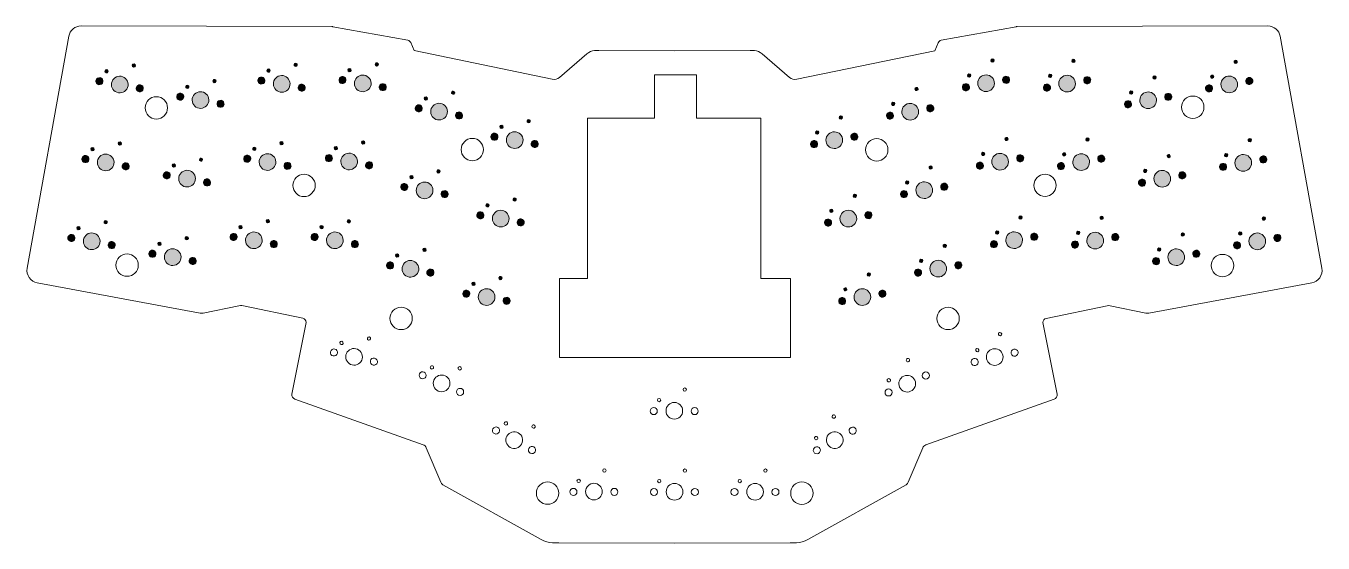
# Model space of a CAD drawing. Header units: inches. Extents: x 5 to 315, y -122 to 2.
import ezdxf

# ---------------------------------------------------------------- set-up
doc = ezdxf.new("R2010")
doc.units = ezdxf.units.IN
doc.header["$MEASUREMENT"] = 0
doc.layers.add('katman 1', color=7, linetype='Continuous')

# ---------------------------------------------------------------- blocks, each defined once
blk = doc.blocks.new('block 4')
at = {"layer": 'katman 1', "true_color": 0x000000}
h = blk.add_hatch(color=18, dxfattribs=at)
h.dxf.hatch_style = 2
edge = h.paths.add_edge_path()
edge.add_spline(control_points=[(236.39, -6.4), (236.43, -6.62), (236.29, -6.83), (236.07, -6.87), (235.85, -6.91), (235.64, -6.77), (235.6, -6.55), (235.56, -6.33), (235.71, -6.12), (235.92, -6.08), (236.14, -6.04), (236.35, -6.19), (236.39, -6.4)], knot_values=[0, 0, 0, 0, 1, 1, 1, 2, 2, 2, 3, 3, 3, 4, 4, 4, 4], degree=3, periodic=1)
h = blk.add_hatch(color=18, dxfattribs=at)
h.dxf.hatch_style = 2
edge = h.paths.add_edge_path()
edge.add_spline(control_points=[(255.76, -6.5), (255.8, -6.71), (255.65, -6.92), (255.43, -6.96), (255.22, -7), (255.01, -6.86), (254.97, -6.64), (254.93, -6.42), (255.07, -6.21), (255.29, -6.17), (255.51, -6.13), (255.72, -6.28), (255.76, -6.5)], knot_values=[0, 0, 0, 0, 1, 1, 1, 2, 2, 2, 3, 3, 3, 4, 4, 4, 4], degree=3, periodic=1)
h = blk.add_hatch(color=18, dxfattribs=at)
h.dxf.hatch_style = 2
edge = h.paths.add_edge_path()
edge.add_spline(control_points=[(24.68, -9.11), (24.64, -9.33), (24.43, -9.47), (24.22, -9.44), (24, -9.4), (23.85, -9.19), (23.89, -8.97), (23.93, -8.75), (24.14, -8.61), (24.36, -8.65), (24.57, -8.69), (24.72, -8.89), (24.68, -9.11)], knot_values=[0, 0, 0, 0, 1, 1, 1, 2, 2, 2, 3, 3, 3, 4, 4, 4, 4], degree=3, periodic=1)
h = blk.add_hatch(color=18, dxfattribs=at)
h.dxf.hatch_style = 2
edge = h.paths.add_edge_path()
edge.add_spline(control_points=[(31.18, -7.73), (31.14, -7.95), (30.93, -8.09), (30.71, -8.05), (30.5, -8.01), (30.35, -7.81), (30.39, -7.59), (30.43, -7.37), (30.64, -7.23), (30.85, -7.27), (31.07, -7.3), (31.22, -7.51), (31.18, -7.73)], knot_values=[0, 0, 0, 0, 1, 1, 1, 2, 2, 2, 3, 3, 3, 4, 4, 4, 4], degree=3, periodic=1)
h = blk.add_hatch(color=18, dxfattribs=at)
h.dxf.hatch_style = 2
edge = h.paths.add_edge_path()
edge.add_spline(control_points=[(63.37, -8.96), (63.33, -9.17), (63.13, -9.32), (62.91, -9.28), (62.69, -9.24), (62.55, -9.03), (62.58, -8.82), (62.62, -8.6), (62.83, -8.45), (63.05, -8.49), (63.27, -8.53), (63.41, -8.74), (63.37, -8.96)], knot_values=[0, 0, 0, 0, 1, 1, 1, 2, 2, 2, 3, 3, 3, 4, 4, 4, 4], degree=3, periodic=1)
h = blk.add_hatch(color=18, dxfattribs=at)
h.dxf.hatch_style = 2
edge = h.paths.add_edge_path()
edge.add_spline(control_points=[(69.87, -7.57), (69.83, -7.79), (69.62, -7.94), (69.41, -7.9), (69.19, -7.86), (69.04, -7.65), (69.08, -7.43), (69.12, -7.22), (69.33, -7.07), (69.55, -7.11), (69.76, -7.15), (69.91, -7.36), (69.87, -7.57)], knot_values=[0, 0, 0, 0, 1, 1, 1, 2, 2, 2, 3, 3, 3, 4, 4, 4, 4], degree=3, periodic=1)
h = blk.add_hatch(color=18, dxfattribs=at)
h.dxf.hatch_style = 2
edge = h.paths.add_edge_path()
edge.add_spline(control_points=[(82.75, -8.84), (82.71, -9.05), (82.5, -9.2), (82.29, -9.16), (82.07, -9.12), (81.92, -8.91), (81.96, -8.7), (82, -8.48), (82.21, -8.33), (82.43, -8.37), (82.64, -8.41), (82.79, -8.62), (82.75, -8.84)], knot_values=[0, 0, 0, 0, 1, 1, 1, 2, 2, 2, 3, 3, 3, 4, 4, 4, 4], degree=3, periodic=1)
h = blk.add_hatch(color=18, dxfattribs=at)
h.dxf.hatch_style = 2
edge = h.paths.add_edge_path()
edge.add_spline(control_points=[(89.25, -7.45), (89.21, -7.67), (89, -7.82), (88.79, -7.78), (88.57, -7.74), (88.42, -7.53), (88.46, -7.32), (88.5, -7.1), (88.71, -6.95), (88.93, -6.99), (89.14, -7.03), (89.29, -7.24), (89.25, -7.45)], knot_values=[0, 0, 0, 0, 1, 1, 1, 2, 2, 2, 3, 3, 3, 4, 4, 4, 4], degree=3, periodic=1)
h = blk.add_hatch(color=18, dxfattribs=at)
h.dxf.hatch_style = 2
edge = h.paths.add_edge_path()
edge.add_spline(control_points=[(294.49, -6.68), (294.53, -6.9), (294.39, -7.1), (294.17, -7.14), (293.95, -7.18), (293.75, -7.04), (293.71, -6.82), (293.67, -6.61), (293.81, -6.4), (294.03, -6.36), (294.24, -6.32), (294.45, -6.46), (294.49, -6.68)], knot_values=[0, 0, 0, 0, 1, 1, 1, 2, 2, 2, 3, 3, 3, 4, 4, 4, 4], degree=3, periodic=1)
h = blk.add_hatch(color=18, dxfattribs=at)
h.dxf.hatch_style = 2
edge = h.paths.add_edge_path()
edge.add_spline(control_points=[(23.43, -11.55), (23.35, -12.01), (22.91, -12.32), (22.44, -12.24), (21.98, -12.16), (21.67, -11.72), (21.75, -11.25), (21.84, -10.79), (22.28, -10.48), (22.74, -10.56), (23.2, -10.65), (23.51, -11.09), (23.43, -11.55)], knot_values=[0, 0, 0, 0, 1, 1, 1, 2, 2, 2, 3, 3, 3, 4, 4, 4, 4], degree=3, periodic=1)
h = blk.add_hatch(color=18, dxfattribs=at)
h.dxf.hatch_style = 2
edge = h.paths.add_edge_path()
edge.add_spline(control_points=[(29.41, -12.55), (29.22, -13.63), (28.18, -14.35), (27.1, -14.16), (26.01, -13.97), (25.29, -12.93), (25.48, -11.85), (25.67, -10.77), (26.71, -10.04), (27.79, -10.24), (28.88, -10.43), (29.6, -11.46), (29.41, -12.55)], knot_values=[0, 0, 0, 0, 1, 1, 1, 2, 2, 2, 3, 3, 3, 4, 4, 4, 4], degree=3, periodic=1)
h = blk.add_hatch(color=18, dxfattribs=at)
h.dxf.hatch_style = 2
edge = h.paths.add_edge_path()
edge.add_spline(control_points=[(33.06, -13.26), (32.98, -13.72), (32.53, -14.03), (32.07, -13.95), (31.61, -13.87), (31.3, -13.42), (31.38, -12.96), (31.46, -12.5), (31.91, -12.19), (32.37, -12.27), (32.83, -12.36), (33.14, -12.8), (33.06, -13.26)], knot_values=[0, 0, 0, 0, 1, 1, 1, 2, 2, 2, 3, 3, 3, 4, 4, 4, 4], degree=3, periodic=1)
h = blk.add_hatch(color=18, dxfattribs=at)
h.dxf.hatch_style = 2
edge = h.paths.add_edge_path()
edge.add_spline(control_points=[(43.97, -12.82), (43.93, -13.03), (43.73, -13.18), (43.51, -13.14), (43.29, -13.1), (43.15, -12.89), (43.19, -12.68), (43.22, -12.46), (43.43, -12.31), (43.65, -12.35), (43.87, -12.39), (44.01, -12.6), (43.97, -12.82)], knot_values=[0, 0, 0, 0, 1, 1, 1, 2, 2, 2, 3, 3, 3, 4, 4, 4, 4], degree=3, periodic=1)
h = blk.add_hatch(color=18, dxfattribs=at)
h.dxf.hatch_style = 2
edge = h.paths.add_edge_path()
edge.add_spline(control_points=[(50.47, -11.43), (50.43, -11.65), (50.23, -11.8), (50.01, -11.76), (49.79, -11.72), (49.65, -11.51), (49.68, -11.29), (49.72, -11.08), (49.93, -10.93), (50.15, -10.97), (50.37, -11.01), (50.51, -11.22), (50.47, -11.43)], knot_values=[0, 0, 0, 0, 1, 1, 1, 2, 2, 2, 3, 3, 3, 4, 4, 4, 4], degree=3, periodic=1)
h = blk.add_hatch(color=18, dxfattribs=at)
h.dxf.hatch_style = 2
edge = h.paths.add_edge_path()
edge.add_spline(control_points=[(62.12, -11.4), (62.04, -11.86), (61.6, -12.17), (61.14, -12.08), (60.67, -12), (60.36, -11.56), (60.45, -11.1), (60.53, -10.64), (60.97, -10.33), (61.43, -10.41), (61.9, -10.49), (62.2, -10.93), (62.12, -11.4)], knot_values=[0, 0, 0, 0, 1, 1, 1, 2, 2, 2, 3, 3, 3, 4, 4, 4, 4], degree=3, periodic=1)
h = blk.add_hatch(color=18, dxfattribs=at)
h.dxf.hatch_style = 2
edge = h.paths.add_edge_path()
edge.add_spline(control_points=[(68.1, -12.39), (67.91, -13.48), (66.87, -14.2), (65.79, -14.01), (64.71, -13.81), (63.98, -12.78), (64.17, -11.7), (64.37, -10.61), (65.4, -9.89), (66.49, -10.08), (67.57, -10.27), (68.29, -11.31), (68.1, -12.39)], knot_values=[0, 0, 0, 0, 1, 1, 1, 2, 2, 2, 3, 3, 3, 4, 4, 4, 4], degree=3, periodic=1)
h = blk.add_hatch(color=18, dxfattribs=at)
h.dxf.hatch_style = 2
edge = h.paths.add_edge_path()
edge.add_spline(control_points=[(71.75, -13.1), (71.67, -13.57), (71.23, -13.88), (70.76, -13.79), (70.3, -13.71), (69.99, -13.27), (70.08, -12.81), (70.16, -12.34), (70.6, -12.04), (71.06, -12.12), (71.52, -12.2), (71.83, -12.64), (71.75, -13.1)], knot_values=[0, 0, 0, 0, 1, 1, 1, 2, 2, 2, 3, 3, 3, 4, 4, 4, 4], degree=3, periodic=1)
h = blk.add_hatch(color=18, dxfattribs=at)
h.dxf.hatch_style = 2
edge = h.paths.add_edge_path()
edge.add_spline(control_points=[(81.5, -11.28), (81.42, -11.74), (80.98, -12.05), (80.51, -11.97), (80.05, -11.88), (79.74, -11.44), (79.83, -10.98), (79.91, -10.52), (80.35, -10.21), (80.81, -10.29), (81.27, -10.37), (81.58, -10.81), (81.5, -11.28)], knot_values=[0, 0, 0, 0, 1, 1, 1, 2, 2, 2, 3, 3, 3, 4, 4, 4, 4], degree=3, periodic=1)
h = blk.add_hatch(color=18, dxfattribs=at)
h.dxf.hatch_style = 2
edge = h.paths.add_edge_path()
edge.add_spline(control_points=[(87.48, -12.27), (87.29, -13.36), (86.25, -14.08), (85.17, -13.89), (84.08, -13.7), (83.36, -12.66), (83.55, -11.58), (83.75, -10.49), (84.78, -9.77), (85.86, -9.96), (86.95, -10.15), (87.67, -11.19), (87.48, -12.27)], knot_values=[0, 0, 0, 0, 1, 1, 1, 2, 2, 2, 3, 3, 3, 4, 4, 4, 4], degree=3, periodic=1)
h = blk.add_hatch(color=18, dxfattribs=at)
h.dxf.hatch_style = 2
edge = h.paths.add_edge_path()
edge.add_spline(control_points=[(91.13, -12.98), (91.05, -13.45), (90.61, -13.76), (90.14, -13.67), (89.68, -13.59), (89.37, -13.15), (89.45, -12.69), (89.54, -12.22), (89.98, -11.92), (90.44, -12), (90.9, -12.08), (91.21, -12.52), (91.13, -12.98)], knot_values=[0, 0, 0, 0, 1, 1, 1, 2, 2, 2, 3, 3, 3, 4, 4, 4, 4], degree=3, periodic=1)
h = blk.add_hatch(color=18, dxfattribs=at)
h.dxf.hatch_style = 2
edge = h.paths.add_edge_path()
edge.add_spline(control_points=[(230.47, -12.7), (230.55, -13.16), (230.25, -13.6), (229.79, -13.69), (229.32, -13.77), (228.88, -13.47), (228.8, -13), (228.71, -12.54), (229.02, -12.1), (229.48, -12.01), (229.94, -11.93), (230.38, -12.23), (230.47, -12.7)], knot_values=[0, 0, 0, 0, 1, 1, 1, 2, 2, 2, 3, 3, 3, 4, 4, 4, 4], degree=3, periodic=1)
h = blk.add_hatch(color=18, dxfattribs=at)
h.dxf.hatch_style = 2
edge = h.paths.add_edge_path()
edge.add_spline(control_points=[(230.79, -9.97), (230.83, -10.19), (230.68, -10.4), (230.46, -10.44), (230.25, -10.48), (230.04, -10.34), (230, -10.12), (229.96, -9.9), (230.1, -9.69), (230.32, -9.65), (230.54, -9.61), (230.75, -9.76), (230.79, -9.97)], knot_values=[0, 0, 0, 0, 1, 1, 1, 2, 2, 2, 3, 3, 3, 4, 4, 4, 4], degree=3, periodic=1)
h = blk.add_hatch(color=18, dxfattribs=at)
h.dxf.hatch_style = 2
edge = h.paths.add_edge_path()
edge.add_spline(control_points=[(236.42, -11.54), (236.62, -12.62), (235.9, -13.66), (234.82, -13.86), (233.74, -14.06), (232.7, -13.34), (232.5, -12.26), (232.3, -11.18), (233.01, -10.14), (234.1, -9.94), (235.18, -9.74), (236.22, -10.45), (236.42, -11.54)], knot_values=[0, 0, 0, 0, 1, 1, 1, 2, 2, 2, 3, 3, 3, 4, 4, 4, 4], degree=3, periodic=1)
h = blk.add_hatch(color=18, dxfattribs=at)
h.dxf.hatch_style = 2
edge = h.paths.add_edge_path()
edge.add_spline(control_points=[(240.09, -10.92), (240.17, -11.39), (239.87, -11.83), (239.4, -11.92), (238.94, -12), (238.5, -11.7), (238.41, -11.23), (238.33, -10.77), (238.63, -10.33), (239.1, -10.24), (239.56, -10.16), (240, -10.46), (240.09, -10.92)], knot_values=[0, 0, 0, 0, 1, 1, 1, 2, 2, 2, 3, 3, 3, 4, 4, 4, 4], degree=3, periodic=1)
h = blk.add_hatch(color=18, dxfattribs=at)
h.dxf.hatch_style = 2
edge = h.paths.add_edge_path()
edge.add_spline(control_points=[(249.84, -12.79), (249.92, -13.25), (249.62, -13.69), (249.15, -13.78), (248.69, -13.86), (248.25, -13.56), (248.16, -13.1), (248.08, -12.63), (248.38, -12.19), (248.84, -12.11), (249.31, -12.02), (249.75, -12.33), (249.84, -12.79)], knot_values=[0, 0, 0, 0, 1, 1, 1, 2, 2, 2, 3, 3, 3, 4, 4, 4, 4], degree=3, periodic=1)
h = blk.add_hatch(color=18, dxfattribs=at)
h.dxf.hatch_style = 2
edge = h.paths.add_edge_path()
edge.add_spline(control_points=[(250.15, -10.07), (250.19, -10.28), (250.05, -10.49), (249.83, -10.53), (249.61, -10.57), (249.4, -10.43), (249.36, -10.21), (249.32, -9.99), (249.47, -9.78), (249.69, -9.74), (249.9, -9.7), (250.11, -9.85), (250.15, -10.07)], knot_values=[0, 0, 0, 0, 1, 1, 1, 2, 2, 2, 3, 3, 3, 4, 4, 4, 4], degree=3, periodic=1)
h = blk.add_hatch(color=18, dxfattribs=at)
h.dxf.hatch_style = 2
edge = h.paths.add_edge_path()
edge.add_spline(control_points=[(255.78, -11.63), (255.98, -12.71), (255.27, -13.75), (254.18, -13.95), (253.1, -14.15), (252.06, -13.43), (251.86, -12.35), (251.66, -11.27), (252.38, -10.23), (253.46, -10.03), (254.55, -9.83), (255.59, -10.55), (255.78, -11.63)], knot_values=[0, 0, 0, 0, 1, 1, 1, 2, 2, 2, 3, 3, 3, 4, 4, 4, 4], degree=3, periodic=1)
h = blk.add_hatch(color=18, dxfattribs=at)
h.dxf.hatch_style = 2
edge = h.paths.add_edge_path()
edge.add_spline(control_points=[(259.45, -11.02), (259.54, -11.48), (259.23, -11.92), (258.77, -12.01), (258.31, -12.09), (257.86, -11.79), (257.78, -11.33), (257.69, -10.86), (258, -10.42), (258.46, -10.33), (258.92, -10.25), (259.37, -10.55), (259.45, -11.02)], knot_values=[0, 0, 0, 0, 1, 1, 1, 2, 2, 2, 3, 3, 3, 4, 4, 4, 4], degree=3, periodic=1)
h = blk.add_hatch(color=18, dxfattribs=at)
h.dxf.hatch_style = 2
edge = h.paths.add_edge_path()
edge.add_spline(control_points=[(275.12, -10.47), (275.16, -10.69), (275.02, -10.89), (274.8, -10.93), (274.59, -10.97), (274.38, -10.83), (274.34, -10.61), (274.3, -10.4), (274.44, -10.19), (274.66, -10.15), (274.88, -10.11), (275.08, -10.25), (275.12, -10.47)], knot_values=[0, 0, 0, 0, 1, 1, 1, 2, 2, 2, 3, 3, 3, 4, 4, 4, 4], degree=3, periodic=1)
h = blk.add_hatch(color=18, dxfattribs=at)
h.dxf.hatch_style = 2
edge = h.paths.add_edge_path()
edge.add_spline(control_points=[(288.57, -12.97), (288.66, -13.43), (288.35, -13.88), (287.89, -13.96), (287.43, -14.05), (286.98, -13.74), (286.9, -13.28), (286.81, -12.82), (287.12, -12.37), (287.58, -12.29), (288.04, -12.2), (288.49, -12.51), (288.57, -12.97)], knot_values=[0, 0, 0, 0, 1, 1, 1, 2, 2, 2, 3, 3, 3, 4, 4, 4, 4], degree=3, periodic=1)
h = blk.add_hatch(color=18, dxfattribs=at)
h.dxf.hatch_style = 2
edge = h.paths.add_edge_path()
edge.add_spline(control_points=[(288.89, -10.25), (288.93, -10.47), (288.79, -10.67), (288.57, -10.71), (288.35, -10.75), (288.14, -10.61), (288.1, -10.39), (288.06, -10.18), (288.21, -9.97), (288.42, -9.93), (288.64, -9.89), (288.85, -10.03), (288.89, -10.25)], knot_values=[0, 0, 0, 0, 1, 1, 1, 2, 2, 2, 3, 3, 3, 4, 4, 4, 4], degree=3, periodic=1)
h = blk.add_hatch(color=18, dxfattribs=at)
h.dxf.hatch_style = 2
edge = h.paths.add_edge_path()
edge.add_spline(control_points=[(294.52, -11.81), (294.72, -12.89), (294.01, -13.93), (292.92, -14.13), (291.84, -14.33), (290.8, -13.62), (290.6, -12.53), (290.4, -11.45), (291.12, -10.41), (292.2, -10.21), (293.28, -10.01), (294.32, -10.73), (294.52, -11.81)], knot_values=[0, 0, 0, 0, 1, 1, 1, 2, 2, 2, 3, 3, 3, 4, 4, 4, 4], degree=3, periodic=1)
h = blk.add_hatch(color=18, dxfattribs=at)
h.dxf.hatch_style = 2
edge = h.paths.add_edge_path()
edge.add_spline(control_points=[(298.19, -11.2), (298.28, -11.66), (297.97, -12.11), (297.51, -12.19), (297.05, -12.28), (296.6, -11.97), (296.52, -11.51), (296.43, -11.05), (296.74, -10.6), (297.2, -10.52), (297.66, -10.43), (298.11, -10.74), (298.19, -11.2)], knot_values=[0, 0, 0, 0, 1, 1, 1, 2, 2, 2, 3, 3, 3, 4, 4, 4, 4], degree=3, periodic=1)
h = blk.add_hatch(color=18, dxfattribs=at)
h.dxf.hatch_style = 2
edge = h.paths.add_edge_path()
edge.add_spline(control_points=[(42.72, -15.26), (42.64, -15.72), (42.2, -16.03), (41.74, -15.94), (41.27, -15.86), (40.97, -15.42), (41.05, -14.96), (41.13, -14.5), (41.57, -14.19), (42.03, -14.27), (42.5, -14.35), (42.81, -14.79), (42.72, -15.26)], knot_values=[0, 0, 0, 0, 1, 1, 1, 2, 2, 2, 3, 3, 3, 4, 4, 4, 4], degree=3, periodic=1)
h = blk.add_hatch(color=18, dxfattribs=at)
h.dxf.hatch_style = 2
edge = h.paths.add_edge_path()
edge.add_spline(control_points=[(48.7, -16.25), (48.51, -17.34), (47.47, -18.06), (46.39, -17.87), (45.31, -17.67), (44.58, -16.64), (44.78, -15.56), (44.97, -14.47), (46, -13.75), (47.09, -13.94), (48.17, -14.13), (48.89, -15.17), (48.7, -16.25)], knot_values=[0, 0, 0, 0, 1, 1, 1, 2, 2, 2, 3, 3, 3, 4, 4, 4, 4], degree=3, periodic=1)
h = blk.add_hatch(color=18, dxfattribs=at)
h.dxf.hatch_style = 2
edge = h.paths.add_edge_path()
edge.add_spline(control_points=[(100.97, -15.6), (100.93, -15.82), (100.72, -15.96), (100.5, -15.92), (100.29, -15.88), (100.14, -15.68), (100.18, -15.46), (100.22, -15.24), (100.43, -15.1), (100.64, -15.14), (100.86, -15.17), (101.01, -15.38), (100.97, -15.6)], knot_values=[0, 0, 0, 0, 1, 1, 1, 2, 2, 2, 3, 3, 3, 4, 4, 4, 4], degree=3, periodic=1)
h = blk.add_hatch(color=18, dxfattribs=at)
h.dxf.hatch_style = 2
edge = h.paths.add_edge_path()
edge.add_spline(control_points=[(107.47, -14.22), (107.43, -14.43), (107.22, -14.58), (107, -14.54), (106.78, -14.5), (106.64, -14.3), (106.68, -14.08), (106.72, -13.86), (106.92, -13.71), (107.14, -13.75), (107.36, -13.79), (107.5, -14), (107.47, -14.22)], knot_values=[0, 0, 0, 0, 1, 1, 1, 2, 2, 2, 3, 3, 3, 4, 4, 4, 4], degree=3, periodic=1)
h = blk.add_hatch(color=18, dxfattribs=at)
h.dxf.hatch_style = 2
edge = h.paths.add_edge_path()
edge.add_spline(control_points=[(218.25, -13.2), (218.29, -13.42), (218.15, -13.63), (217.93, -13.67), (217.71, -13.71), (217.5, -13.57), (217.46, -13.35), (217.42, -13.13), (217.57, -12.92), (217.78, -12.88), (218, -12.84), (218.21, -12.99), (218.25, -13.2)], knot_values=[0, 0, 0, 0, 1, 1, 1, 2, 2, 2, 3, 3, 3, 4, 4, 4, 4], degree=3, periodic=1)
h = blk.add_hatch(color=18, dxfattribs=at)
h.dxf.hatch_style = 2
edge = h.paths.add_edge_path()
edge.add_spline(control_points=[(269.52, -14.04), (269.56, -14.26), (269.42, -14.46), (269.2, -14.5), (268.98, -14.54), (268.77, -14.4), (268.73, -14.18), (268.69, -13.97), (268.84, -13.76), (269.05, -13.72), (269.27, -13.68), (269.48, -13.82), (269.52, -14.04)], knot_values=[0, 0, 0, 0, 1, 1, 1, 2, 2, 2, 3, 3, 3, 4, 4, 4, 4], degree=3, periodic=1)
h = blk.add_hatch(color=18, dxfattribs=at)
h.dxf.hatch_style = 2
edge = h.paths.add_edge_path()
edge.add_spline(control_points=[(275.15, -15.6), (275.35, -16.68), (274.64, -17.72), (273.55, -17.92), (272.47, -18.12), (271.43, -17.41), (271.23, -16.32), (271.03, -15.24), (271.75, -14.2), (272.83, -14), (273.91, -13.8), (274.95, -14.52), (275.15, -15.6)], knot_values=[0, 0, 0, 0, 1, 1, 1, 2, 2, 2, 3, 3, 3, 4, 4, 4, 4], degree=3, periodic=1)
h = blk.add_hatch(color=18, dxfattribs=at)
h.dxf.hatch_style = 2
edge = h.paths.add_edge_path()
edge.add_spline(control_points=[(278.82, -14.99), (278.91, -15.45), (278.6, -15.9), (278.14, -15.98), (277.68, -16.07), (277.23, -15.76), (277.15, -15.3), (277.06, -14.84), (277.37, -14.39), (277.83, -14.31), (278.29, -14.22), (278.74, -14.53), (278.82, -14.99)], knot_values=[0, 0, 0, 0, 1, 1, 1, 2, 2, 2, 3, 3, 3, 4, 4, 4, 4], degree=3, periodic=1)
h = blk.add_hatch(color=18, dxfattribs=at)
h.dxf.hatch_style = 2
edge = h.paths.add_edge_path()
edge.add_spline(control_points=[(52.35, -16.96), (52.27, -17.43), (51.83, -17.74), (51.37, -17.65), (50.9, -17.57), (50.59, -17.13), (50.68, -16.67), (50.76, -16.2), (51.2, -15.9), (51.66, -15.98), (52.13, -16.06), (52.43, -16.5), (52.35, -16.96)], knot_values=[0, 0, 0, 0, 1, 1, 1, 2, 2, 2, 3, 3, 3, 4, 4, 4, 4], degree=3, periodic=1)
h = blk.add_hatch(color=18, dxfattribs=at)
h.dxf.hatch_style = 2
edge = h.paths.add_edge_path()
edge.add_spline(control_points=[(99.72, -18.04), (99.64, -18.5), (99.19, -18.81), (98.73, -18.73), (98.27, -18.65), (97.96, -18.2), (98.04, -17.74), (98.12, -17.28), (98.57, -16.97), (99.03, -17.05), (99.49, -17.13), (99.8, -17.58), (99.72, -18.04)], knot_values=[0, 0, 0, 0, 1, 1, 1, 2, 2, 2, 3, 3, 3, 4, 4, 4, 4], degree=3, periodic=1)
h = blk.add_hatch(color=18, dxfattribs=at)
h.dxf.hatch_style = 2
edge = h.paths.add_edge_path()
edge.add_spline(control_points=[(105.7, -19.04), (105.5, -20.12), (104.47, -20.84), (103.38, -20.65), (102.3, -20.46), (101.58, -19.42), (101.77, -18.34), (101.96, -17.25), (103, -16.53), (104.08, -16.72), (105.17, -16.92), (105.89, -17.95), (105.7, -19.04)], knot_values=[0, 0, 0, 0, 1, 1, 1, 2, 2, 2, 3, 3, 3, 4, 4, 4, 4], degree=3, periodic=1)
h = blk.add_hatch(color=18, dxfattribs=at)
h.dxf.hatch_style = 2
edge = h.paths.add_edge_path()
edge.add_spline(control_points=[(212.65, -16.77), (212.69, -16.99), (212.54, -17.2), (212.33, -17.24), (212.11, -17.28), (211.9, -17.14), (211.86, -16.92), (211.82, -16.7), (211.96, -16.49), (212.18, -16.45), (212.4, -16.41), (212.61, -16.56), (212.65, -16.77)], knot_values=[0, 0, 0, 0, 1, 1, 1, 2, 2, 2, 3, 3, 3, 4, 4, 4, 4], degree=3, periodic=1)
h = blk.add_hatch(color=18, dxfattribs=at)
h.dxf.hatch_style = 2
edge = h.paths.add_edge_path()
edge.add_spline(control_points=[(218.28, -18.34), (218.48, -19.42), (217.76, -20.46), (216.68, -20.66), (215.6, -20.86), (214.56, -20.14), (214.36, -19.06), (214.16, -17.98), (214.87, -16.94), (215.96, -16.74), (217.04, -16.54), (218.08, -17.25), (218.28, -18.34)], knot_values=[0, 0, 0, 0, 1, 1, 1, 2, 2, 2, 3, 3, 3, 4, 4, 4, 4], degree=3, periodic=1)
h = blk.add_hatch(color=18, dxfattribs=at)
h.dxf.hatch_style = 2
edge = h.paths.add_edge_path()
edge.add_spline(control_points=[(221.95, -17.72), (222.03, -18.19), (221.73, -18.63), (221.27, -18.72), (220.8, -18.8), (220.36, -18.5), (220.27, -18.03), (220.19, -17.57), (220.49, -17.13), (220.96, -17.04), (221.42, -16.96), (221.86, -17.26), (221.95, -17.72)], knot_values=[0, 0, 0, 0, 1, 1, 1, 2, 2, 2, 3, 3, 3, 4, 4, 4, 4], degree=3, periodic=1)
h = blk.add_hatch(color=18, dxfattribs=at)
h.dxf.hatch_style = 2
edge = h.paths.add_edge_path()
edge.add_spline(control_points=[(269.2, -16.76), (269.29, -17.22), (268.98, -17.67), (268.52, -17.75), (268.06, -17.84), (267.62, -17.53), (267.53, -17.07), (267.45, -16.61), (267.75, -16.16), (268.21, -16.08), (268.68, -15.99), (269.12, -16.3), (269.2, -16.76)], knot_values=[0, 0, 0, 0, 1, 1, 1, 2, 2, 2, 3, 3, 3, 4, 4, 4, 4], degree=3, periodic=1)
h = blk.add_hatch(color=18, dxfattribs=at)
h.dxf.hatch_style = 2
edge = h.paths.add_edge_path()
edge.add_spline(control_points=[(109.35, -19.75), (109.26, -20.21), (108.82, -20.52), (108.36, -20.44), (107.9, -20.35), (107.59, -19.91), (107.67, -19.45), (107.75, -18.99), (108.19, -18.68), (108.66, -18.76), (109.12, -18.84), (109.43, -19.28), (109.35, -19.75)], knot_values=[0, 0, 0, 0, 1, 1, 1, 2, 2, 2, 3, 3, 3, 4, 4, 4, 4], degree=3, periodic=1)
h = blk.add_hatch(color=18, dxfattribs=at)
h.dxf.hatch_style = 2
edge = h.paths.add_edge_path()
edge.add_spline(control_points=[(125.55, -21.02), (125.51, -21.23), (125.31, -21.38), (125.09, -21.34), (124.87, -21.3), (124.73, -21.09), (124.76, -20.88), (124.8, -20.66), (125.01, -20.51), (125.23, -20.55), (125.45, -20.59), (125.59, -20.8), (125.55, -21.02)], knot_values=[0, 0, 0, 0, 1, 1, 1, 2, 2, 2, 3, 3, 3, 4, 4, 4, 4], degree=3, periodic=1)
h = blk.add_hatch(color=18, dxfattribs=at)
h.dxf.hatch_style = 2
edge = h.paths.add_edge_path()
edge.add_spline(control_points=[(200.11, -20), (200.15, -20.22), (200.01, -20.43), (199.79, -20.47), (199.58, -20.51), (199.37, -20.37), (199.33, -20.15), (199.29, -19.93), (199.43, -19.72), (199.65, -19.68), (199.87, -19.64), (200.07, -19.79), (200.11, -20)], knot_values=[0, 0, 0, 0, 1, 1, 1, 2, 2, 2, 3, 3, 3, 4, 4, 4, 4], degree=3, periodic=1)
h = blk.add_hatch(color=18, dxfattribs=at)
h.dxf.hatch_style = 2
edge = h.paths.add_edge_path()
edge.add_spline(control_points=[(212.33, -19.5), (212.42, -19.96), (212.11, -20.4), (211.65, -20.49), (211.19, -20.57), (210.74, -20.27), (210.66, -19.8), (210.57, -19.34), (210.88, -18.9), (211.34, -18.81), (211.8, -18.73), (212.25, -19.03), (212.33, -19.5)], knot_values=[0, 0, 0, 0, 1, 1, 1, 2, 2, 2, 3, 3, 3, 4, 4, 4, 4], degree=3, periodic=1)
h = blk.add_hatch(color=18, dxfattribs=at)
h.dxf.hatch_style = 2
edge = h.paths.add_edge_path()
edge.add_spline(control_points=[(117.8, -24.84), (117.72, -25.3), (117.28, -25.61), (116.82, -25.53), (116.35, -25.45), (116.05, -25), (116.13, -24.54), (116.21, -24.08), (116.65, -23.77), (117.11, -23.85), (117.58, -23.93), (117.89, -24.38), (117.8, -24.84)], knot_values=[0, 0, 0, 0, 1, 1, 1, 2, 2, 2, 3, 3, 3, 4, 4, 4, 4], degree=3, periodic=1)
h = blk.add_hatch(color=18, dxfattribs=at)
h.dxf.hatch_style = 2
edge = h.paths.add_edge_path()
edge.add_spline(control_points=[(119.05, -22.4), (119.01, -22.62), (118.81, -22.76), (118.59, -22.72), (118.37, -22.68), (118.23, -22.48), (118.27, -22.26), (118.3, -22.04), (118.51, -21.9), (118.73, -21.93), (118.95, -21.97), (119.09, -22.18), (119.05, -22.4)], knot_values=[0, 0, 0, 0, 1, 1, 1, 2, 2, 2, 3, 3, 3, 4, 4, 4, 4], degree=3, periodic=1)
h = blk.add_hatch(color=18, dxfattribs=at)
h.dxf.hatch_style = 2
edge = h.paths.add_edge_path()
edge.add_spline(control_points=[(123.78, -25.83), (123.59, -26.92), (122.56, -27.64), (121.47, -27.45), (120.39, -27.26), (119.66, -26.22), (119.86, -25.14), (120.05, -24.05), (121.08, -23.33), (122.17, -23.52), (123.25, -23.72), (123.97, -24.75), (123.78, -25.83)], knot_values=[0, 0, 0, 0, 1, 1, 1, 2, 2, 2, 3, 3, 3, 4, 4, 4, 4], degree=3, periodic=1)
h = blk.add_hatch(color=18, dxfattribs=at)
h.dxf.hatch_style = 2
edge = h.paths.add_edge_path()
edge.add_spline(control_points=[(194.51, -23.57), (194.55, -23.79), (194.41, -24), (194.19, -24.04), (193.97, -24.08), (193.76, -23.94), (193.72, -23.72), (193.68, -23.5), (193.83, -23.29), (194.04, -23.25), (194.26, -23.21), (194.47, -23.36), (194.51, -23.57)], knot_values=[0, 0, 0, 0, 1, 1, 1, 2, 2, 2, 3, 3, 3, 4, 4, 4, 4], degree=3, periodic=1)
h = blk.add_hatch(color=18, dxfattribs=at)
h.dxf.hatch_style = 2
edge = h.paths.add_edge_path()
edge.add_spline(control_points=[(200.14, -25.14), (200.34, -26.22), (199.63, -27.26), (198.54, -27.46), (197.46, -27.66), (196.42, -26.94), (196.22, -25.86), (196.02, -24.77), (196.74, -23.74), (197.82, -23.54), (198.9, -23.34), (199.94, -24.05), (200.14, -25.14)], knot_values=[0, 0, 0, 0, 1, 1, 1, 2, 2, 2, 3, 3, 3, 4, 4, 4, 4], degree=3, periodic=1)
h = blk.add_hatch(color=18, dxfattribs=at)
h.dxf.hatch_style = 2
edge = h.paths.add_edge_path()
edge.add_spline(control_points=[(203.81, -24.52), (203.9, -24.99), (203.59, -25.43), (203.13, -25.52), (202.67, -25.6), (202.22, -25.29), (202.14, -24.83), (202.05, -24.37), (202.36, -23.93), (202.82, -23.84), (203.28, -23.76), (203.73, -24.06), (203.81, -24.52)], knot_values=[0, 0, 0, 0, 1, 1, 1, 2, 2, 2, 3, 3, 3, 4, 4, 4, 4], degree=3, periodic=1)
h = blk.add_hatch(color=18, dxfattribs=at)
h.dxf.hatch_style = 2
edge = h.paths.add_edge_path()
edge.add_spline(control_points=[(239.74, -25.16), (239.78, -25.37), (239.64, -25.58), (239.42, -25.62), (239.2, -25.66), (239, -25.52), (238.96, -25.3), (238.92, -25.08), (239.06, -24.87), (239.28, -24.83), (239.49, -24.79), (239.7, -24.94), (239.74, -25.16)], knot_values=[0, 0, 0, 0, 1, 1, 1, 2, 2, 2, 3, 3, 3, 4, 4, 4, 4], degree=3, periodic=1)
h = blk.add_hatch(color=18, dxfattribs=at)
h.dxf.hatch_style = 2
edge = h.paths.add_edge_path()
edge.add_spline(control_points=[(21.32, -27.74), (21.29, -27.96), (21.08, -28.1), (20.86, -28.06), (20.64, -28.02), (20.5, -27.82), (20.54, -27.6), (20.58, -27.38), (20.78, -27.24), (21, -27.27), (21.22, -27.31), (21.36, -27.52), (21.32, -27.74)], knot_values=[0, 0, 0, 0, 1, 1, 1, 2, 2, 2, 3, 3, 3, 4, 4, 4, 4], degree=3, periodic=1)
h = blk.add_hatch(color=18, dxfattribs=at)
h.dxf.hatch_style = 2
edge = h.paths.add_edge_path()
edge.add_spline(control_points=[(27.82, -26.36), (27.78, -26.57), (27.58, -26.72), (27.36, -26.68), (27.14, -26.64), (27, -26.43), (27.04, -26.22), (27.07, -26), (27.28, -25.85), (27.5, -25.89), (27.72, -25.93), (27.86, -26.14), (27.82, -26.36)], knot_values=[0, 0, 0, 0, 1, 1, 1, 2, 2, 2, 3, 3, 3, 4, 4, 4, 4], degree=3, periodic=1)
h = blk.add_hatch(color=18, dxfattribs=at)
h.dxf.hatch_style = 2
edge = h.paths.add_edge_path()
edge.add_spline(control_points=[(59.99, -27.64), (59.95, -27.86), (59.74, -28), (59.52, -27.96), (59.3, -27.92), (59.16, -27.72), (59.2, -27.5), (59.24, -27.28), (59.44, -27.14), (59.66, -27.18), (59.88, -27.21), (60.02, -27.42), (59.99, -27.64)], knot_values=[0, 0, 0, 0, 1, 1, 1, 2, 2, 2, 3, 3, 3, 4, 4, 4, 4], degree=3, periodic=1)
h = blk.add_hatch(color=18, dxfattribs=at)
h.dxf.hatch_style = 2
edge = h.paths.add_edge_path()
edge.add_spline(control_points=[(66.48, -26.26), (66.45, -26.47), (66.24, -26.62), (66.02, -26.58), (65.8, -26.54), (65.66, -26.34), (65.7, -26.12), (65.74, -25.9), (65.94, -25.76), (66.16, -25.79), (66.38, -25.83), (66.52, -26.04), (66.48, -26.26)], knot_values=[0, 0, 0, 0, 1, 1, 1, 2, 2, 2, 3, 3, 3, 4, 4, 4, 4], degree=3, periodic=1)
h = blk.add_hatch(color=18, dxfattribs=at)
h.dxf.hatch_style = 2
edge = h.paths.add_edge_path()
edge.add_spline(control_points=[(79.49, -27.51), (79.45, -27.72), (79.24, -27.87), (79.03, -27.83), (78.81, -27.79), (78.66, -27.58), (78.7, -27.37), (78.74, -27.15), (78.95, -27), (79.17, -27.04), (79.38, -27.08), (79.53, -27.29), (79.49, -27.51)], knot_values=[0, 0, 0, 0, 1, 1, 1, 2, 2, 2, 3, 3, 3, 4, 4, 4, 4], degree=3, periodic=1)
h = blk.add_hatch(color=18, dxfattribs=at)
h.dxf.hatch_style = 2
edge = h.paths.add_edge_path()
edge.add_spline(control_points=[(85.99, -26.12), (85.95, -26.34), (85.74, -26.49), (85.53, -26.45), (85.31, -26.41), (85.16, -26.2), (85.2, -25.98), (85.24, -25.77), (85.45, -25.62), (85.67, -25.66), (85.88, -25.7), (86.03, -25.91), (85.99, -26.12)], knot_values=[0, 0, 0, 0, 1, 1, 1, 2, 2, 2, 3, 3, 3, 4, 4, 4, 4], degree=3, periodic=1)
h = blk.add_hatch(color=18, dxfattribs=at)
h.dxf.hatch_style = 2
edge = h.paths.add_edge_path()
edge.add_spline(control_points=[(127.43, -26.55), (127.35, -27.01), (126.91, -27.32), (126.45, -27.24), (125.98, -27.15), (125.67, -26.71), (125.76, -26.25), (125.84, -25.79), (126.28, -25.48), (126.74, -25.56), (127.21, -25.64), (127.51, -26.08), (127.43, -26.55)], knot_values=[0, 0, 0, 0, 1, 1, 1, 2, 2, 2, 3, 3, 3, 4, 4, 4, 4], degree=3, periodic=1)
h = blk.add_hatch(color=18, dxfattribs=at)
h.dxf.hatch_style = 2
edge = h.paths.add_edge_path()
edge.add_spline(control_points=[(194.19, -26.3), (194.28, -26.76), (193.97, -27.2), (193.51, -27.29), (193.05, -27.37), (192.61, -27.07), (192.52, -26.6), (192.44, -26.14), (192.74, -25.7), (193.2, -25.61), (193.67, -25.53), (194.11, -25.83), (194.19, -26.3)], knot_values=[0, 0, 0, 0, 1, 1, 1, 2, 2, 2, 3, 3, 3, 4, 4, 4, 4], degree=3, periodic=1)
h = blk.add_hatch(color=18, dxfattribs=at)
h.dxf.hatch_style = 2
edge = h.paths.add_edge_path()
edge.add_spline(control_points=[(259.11, -25.25), (259.15, -25.47), (259.01, -25.67), (258.79, -25.71), (258.57, -25.75), (258.36, -25.61), (258.32, -25.39), (258.28, -25.18), (258.43, -24.97), (258.64, -24.93), (258.86, -24.89), (259.07, -25.03), (259.11, -25.25)], knot_values=[0, 0, 0, 0, 1, 1, 1, 2, 2, 2, 3, 3, 3, 4, 4, 4, 4], degree=3, periodic=1)
h = blk.add_hatch(color=18, dxfattribs=at)
h.dxf.hatch_style = 2
edge = h.paths.add_edge_path()
edge.add_spline(control_points=[(297.85, -25.43), (297.89, -25.65), (297.74, -25.86), (297.53, -25.9), (297.31, -25.94), (297.1, -25.79), (297.06, -25.58), (297.02, -25.36), (297.16, -25.15), (297.38, -25.11), (297.6, -25.07), (297.81, -25.21), (297.85, -25.43)], knot_values=[0, 0, 0, 0, 1, 1, 1, 2, 2, 2, 3, 3, 3, 4, 4, 4, 4], degree=3, periodic=1)
h = blk.add_hatch(color=18, dxfattribs=at)
h.dxf.hatch_style = 2
edge = h.paths.add_edge_path()
edge.add_spline(control_points=[(20.08, -30.18), (19.99, -30.64), (19.55, -30.95), (19.09, -30.87), (18.63, -30.79), (18.32, -30.34), (18.4, -29.88), (18.48, -29.42), (18.92, -29.11), (19.39, -29.19), (19.85, -29.27), (20.16, -29.72), (20.08, -30.18)], knot_values=[0, 0, 0, 0, 1, 1, 1, 2, 2, 2, 3, 3, 3, 4, 4, 4, 4], degree=3, periodic=1)
h = blk.add_hatch(color=18, dxfattribs=at)
h.dxf.hatch_style = 2
edge = h.paths.add_edge_path()
edge.add_spline(control_points=[(26.05, -31.17), (25.86, -32.26), (24.83, -32.98), (23.74, -32.79), (22.66, -32.6), (21.93, -31.56), (22.13, -30.48), (22.32, -29.39), (23.35, -28.67), (24.44, -28.86), (25.52, -29.06), (26.25, -30.09), (26.05, -31.17)], knot_values=[0, 0, 0, 0, 1, 1, 1, 2, 2, 2, 3, 3, 3, 4, 4, 4, 4], degree=3, periodic=1)
h = blk.add_hatch(color=18, dxfattribs=at)
h.dxf.hatch_style = 2
edge = h.paths.add_edge_path()
edge.add_spline(control_points=[(29.7, -31.89), (29.62, -32.35), (29.18, -32.66), (28.72, -32.58), (28.25, -32.49), (27.95, -32.05), (28.03, -31.59), (28.11, -31.13), (28.55, -30.82), (29.01, -30.9), (29.48, -30.98), (29.79, -31.42), (29.7, -31.89)], knot_values=[0, 0, 0, 0, 1, 1, 1, 2, 2, 2, 3, 3, 3, 4, 4, 4, 4], degree=3, periodic=1)
h = blk.add_hatch(color=18, dxfattribs=at)
h.dxf.hatch_style = 2
edge = h.paths.add_edge_path()
edge.add_spline(control_points=[(47.25, -30.23), (47.22, -30.45), (47.01, -30.59), (46.79, -30.55), (46.57, -30.52), (46.43, -30.31), (46.47, -30.09), (46.51, -29.87), (46.71, -29.73), (46.93, -29.77), (47.15, -29.81), (47.29, -30.01), (47.25, -30.23)], knot_values=[0, 0, 0, 0, 1, 1, 1, 2, 2, 2, 3, 3, 3, 4, 4, 4, 4], degree=3, periodic=1)
h = blk.add_hatch(color=18, dxfattribs=at)
h.dxf.hatch_style = 2
edge = h.paths.add_edge_path()
edge.add_spline(control_points=[(58.74, -30.08), (58.65, -30.54), (58.21, -30.85), (57.75, -30.77), (57.29, -30.69), (56.98, -30.24), (57.06, -29.78), (57.14, -29.32), (57.58, -29.01), (58.05, -29.09), (58.51, -29.17), (58.82, -29.62), (58.74, -30.08)], knot_values=[0, 0, 0, 0, 1, 1, 1, 2, 2, 2, 3, 3, 3, 4, 4, 4, 4], degree=3, periodic=1)
h = blk.add_hatch(color=18, dxfattribs=at)
h.dxf.hatch_style = 2
edge = h.paths.add_edge_path()
edge.add_spline(control_points=[(64.71, -31.08), (64.52, -32.16), (63.49, -32.88), (62.4, -32.69), (61.32, -32.5), (60.6, -31.46), (60.79, -30.38), (60.98, -29.29), (62.02, -28.57), (63.1, -28.76), (64.18, -28.96), (64.91, -29.99), (64.71, -31.08)], knot_values=[0, 0, 0, 0, 1, 1, 1, 2, 2, 2, 3, 3, 3, 4, 4, 4, 4], degree=3, periodic=1)
h = blk.add_hatch(color=18, dxfattribs=at)
h.dxf.hatch_style = 2
edge = h.paths.add_edge_path()
edge.add_spline(control_points=[(68.36, -31.79), (68.28, -32.25), (67.84, -32.56), (67.38, -32.48), (66.92, -32.39), (66.61, -31.95), (66.69, -31.49), (66.77, -31.03), (67.21, -30.72), (67.68, -30.8), (68.14, -30.88), (68.45, -31.32), (68.36, -31.79)], knot_values=[0, 0, 0, 0, 1, 1, 1, 2, 2, 2, 3, 3, 3, 4, 4, 4, 4], degree=3, periodic=1)
h = blk.add_hatch(color=18, dxfattribs=at)
h.dxf.hatch_style = 2
edge = h.paths.add_edge_path()
edge.add_spline(control_points=[(78.24, -29.95), (78.16, -30.41), (77.72, -30.72), (77.25, -30.63), (76.79, -30.55), (76.48, -30.11), (76.57, -29.65), (76.65, -29.19), (77.09, -28.88), (77.55, -28.96), (78.01, -29.04), (78.32, -29.48), (78.24, -29.95)], knot_values=[0, 0, 0, 0, 1, 1, 1, 2, 2, 2, 3, 3, 3, 4, 4, 4, 4], degree=3, periodic=1)
h = blk.add_hatch(color=18, dxfattribs=at)
h.dxf.hatch_style = 2
edge = h.paths.add_edge_path()
edge.add_spline(control_points=[(84.22, -30.94), (84.03, -32.03), (82.99, -32.75), (81.91, -32.56), (80.82, -32.36), (80.1, -31.33), (80.29, -30.24), (80.49, -29.16), (81.52, -28.44), (82.6, -28.63), (83.69, -28.82), (84.41, -29.86), (84.22, -30.94)], knot_values=[0, 0, 0, 0, 1, 1, 1, 2, 2, 2, 3, 3, 3, 4, 4, 4, 4], degree=3, periodic=1)
h = blk.add_hatch(color=18, dxfattribs=at)
h.dxf.hatch_style = 2
edge = h.paths.add_edge_path()
edge.add_spline(control_points=[(87.87, -31.65), (87.79, -32.12), (87.35, -32.42), (86.88, -32.34), (86.42, -32.26), (86.11, -31.82), (86.19, -31.36), (86.28, -30.89), (86.72, -30.59), (87.18, -30.67), (87.64, -30.75), (87.95, -31.19), (87.87, -31.65)], knot_values=[0, 0, 0, 0, 1, 1, 1, 2, 2, 2, 3, 3, 3, 4, 4, 4, 4], degree=3, periodic=1)
h = blk.add_hatch(color=18, dxfattribs=at)
h.dxf.hatch_style = 2
edge = h.paths.add_edge_path()
edge.add_spline(control_points=[(233.82, -31.45), (233.91, -31.91), (233.6, -32.35), (233.14, -32.44), (232.68, -32.52), (232.23, -32.22), (232.15, -31.76), (232.06, -31.29), (232.37, -30.85), (232.83, -30.77), (233.29, -30.68), (233.74, -30.99), (233.82, -31.45)], knot_values=[0, 0, 0, 0, 1, 1, 1, 2, 2, 2, 3, 3, 3, 4, 4, 4, 4], degree=3, periodic=1)
h = blk.add_hatch(color=18, dxfattribs=at)
h.dxf.hatch_style = 2
edge = h.paths.add_edge_path()
edge.add_spline(control_points=[(234.14, -28.73), (234.18, -28.94), (234.04, -29.15), (233.82, -29.19), (233.6, -29.23), (233.39, -29.09), (233.35, -28.87), (233.31, -28.65), (233.46, -28.44), (233.67, -28.4), (233.89, -28.36), (234.1, -28.51), (234.14, -28.73)], knot_values=[0, 0, 0, 0, 1, 1, 1, 2, 2, 2, 3, 3, 3, 4, 4, 4, 4], degree=3, periodic=1)
h = blk.add_hatch(color=18, dxfattribs=at)
h.dxf.hatch_style = 2
edge = h.paths.add_edge_path()
edge.add_spline(control_points=[(239.77, -30.29), (239.97, -31.37), (239.26, -32.41), (238.17, -32.61), (237.09, -32.81), (236.05, -32.09), (235.85, -31.01), (235.65, -29.93), (236.37, -28.89), (237.45, -28.69), (238.53, -28.49), (239.57, -29.21), (239.77, -30.29)], knot_values=[0, 0, 0, 0, 1, 1, 1, 2, 2, 2, 3, 3, 3, 4, 4, 4, 4], degree=3, periodic=1)
h = blk.add_hatch(color=18, dxfattribs=at)
h.dxf.hatch_style = 2
edge = h.paths.add_edge_path()
edge.add_spline(control_points=[(243.44, -29.68), (243.53, -30.14), (243.22, -30.58), (242.76, -30.67), (242.3, -30.75), (241.85, -30.45), (241.77, -29.99), (241.68, -29.52), (241.99, -29.08), (242.45, -28.99), (242.91, -28.91), (243.36, -29.21), (243.44, -29.68)], knot_values=[0, 0, 0, 0, 1, 1, 1, 2, 2, 2, 3, 3, 3, 4, 4, 4, 4], degree=3, periodic=1)
h = blk.add_hatch(color=18, dxfattribs=at)
h.dxf.hatch_style = 2
edge = h.paths.add_edge_path()
edge.add_spline(control_points=[(253.19, -31.54), (253.27, -32), (252.97, -32.45), (252.51, -32.53), (252.04, -32.62), (251.6, -32.31), (251.52, -31.85), (251.43, -31.39), (251.74, -30.94), (252.2, -30.86), (252.66, -30.77), (253.1, -31.08), (253.19, -31.54)], knot_values=[0, 0, 0, 0, 1, 1, 1, 2, 2, 2, 3, 3, 3, 4, 4, 4, 4], degree=3, periodic=1)
h = blk.add_hatch(color=18, dxfattribs=at)
h.dxf.hatch_style = 2
edge = h.paths.add_edge_path()
edge.add_spline(control_points=[(253.51, -28.82), (253.55, -29.04), (253.4, -29.24), (253.18, -29.28), (252.97, -29.32), (252.76, -29.18), (252.72, -28.96), (252.68, -28.75), (252.82, -28.54), (253.04, -28.5), (253.26, -28.46), (253.47, -28.6), (253.51, -28.82)], knot_values=[0, 0, 0, 0, 1, 1, 1, 2, 2, 2, 3, 3, 3, 4, 4, 4, 4], degree=3, periodic=1)
h = blk.add_hatch(color=18, dxfattribs=at)
h.dxf.hatch_style = 2
edge = h.paths.add_edge_path()
edge.add_spline(control_points=[(259.14, -30.38), (259.34, -31.46), (258.62, -32.5), (257.54, -32.7), (256.46, -32.9), (255.42, -32.19), (255.22, -31.1), (255.02, -30.02), (255.73, -28.98), (256.82, -28.78), (257.9, -28.58), (258.94, -29.3), (259.14, -30.38)], knot_values=[0, 0, 0, 0, 1, 1, 1, 2, 2, 2, 3, 3, 3, 4, 4, 4, 4], degree=3, periodic=1)
h = blk.add_hatch(color=18, dxfattribs=at)
h.dxf.hatch_style = 2
edge = h.paths.add_edge_path()
edge.add_spline(control_points=[(262.81, -29.77), (262.89, -30.23), (262.59, -30.68), (262.12, -30.76), (261.66, -30.85), (261.22, -30.54), (261.13, -30.08), (261.05, -29.62), (261.35, -29.17), (261.82, -29.09), (262.28, -29), (262.72, -29.31), (262.81, -29.77)], knot_values=[0, 0, 0, 0, 1, 1, 1, 2, 2, 2, 3, 3, 3, 4, 4, 4, 4], degree=3, periodic=1)
h = blk.add_hatch(color=18, dxfattribs=at)
h.dxf.hatch_style = 2
edge = h.paths.add_edge_path()
edge.add_spline(control_points=[(278.48, -29.22), (278.52, -29.44), (278.37, -29.65), (278.16, -29.69), (277.94, -29.73), (277.73, -29.58), (277.69, -29.36), (277.65, -29.15), (277.79, -28.94), (278.01, -28.9), (278.23, -28.86), (278.44, -29), (278.48, -29.22)], knot_values=[0, 0, 0, 0, 1, 1, 1, 2, 2, 2, 3, 3, 3, 4, 4, 4, 4], degree=3, periodic=1)
h = blk.add_hatch(color=18, dxfattribs=at)
h.dxf.hatch_style = 2
edge = h.paths.add_edge_path()
edge.add_spline(control_points=[(291.93, -31.72), (292.01, -32.19), (291.71, -32.63), (291.24, -32.71), (290.78, -32.8), (290.34, -32.49), (290.25, -32.03), (290.17, -31.57), (290.47, -31.13), (290.94, -31.04), (291.4, -30.96), (291.84, -31.26), (291.93, -31.72)], knot_values=[0, 0, 0, 0, 1, 1, 1, 2, 2, 2, 3, 3, 3, 4, 4, 4, 4], degree=3, periodic=1)
h = blk.add_hatch(color=18, dxfattribs=at)
h.dxf.hatch_style = 2
edge = h.paths.add_edge_path()
edge.add_spline(control_points=[(292.24, -29), (292.28, -29.22), (292.14, -29.43), (291.92, -29.47), (291.7, -29.51), (291.5, -29.36), (291.46, -29.15), (291.42, -28.93), (291.56, -28.72), (291.78, -28.68), (291.99, -28.64), (292.2, -28.78), (292.24, -29)], knot_values=[0, 0, 0, 0, 1, 1, 1, 2, 2, 2, 3, 3, 3, 4, 4, 4, 4], degree=3, periodic=1)
h = blk.add_hatch(color=18, dxfattribs=at)
h.dxf.hatch_style = 2
edge = h.paths.add_edge_path()
edge.add_spline(control_points=[(297.88, -30.56), (298.08, -31.65), (297.36, -32.69), (296.28, -32.89), (295.19, -33.09), (294.15, -32.37), (293.95, -31.29), (293.75, -30.2), (294.47, -29.16), (295.55, -28.96), (296.64, -28.76), (297.68, -29.48), (297.88, -30.56)], knot_values=[0, 0, 0, 0, 1, 1, 1, 2, 2, 2, 3, 3, 3, 4, 4, 4, 4], degree=3, periodic=1)
h = blk.add_hatch(color=18, dxfattribs=at)
h.dxf.hatch_style = 2
edge = h.paths.add_edge_path()
edge.add_spline(control_points=[(301.54, -29.95), (301.63, -30.41), (301.32, -30.86), (300.86, -30.94), (300.4, -31.03), (299.96, -30.72), (299.87, -30.26), (299.79, -29.8), (300.09, -29.35), (300.55, -29.27), (301.02, -29.18), (301.46, -29.49), (301.54, -29.95)], knot_values=[0, 0, 0, 0, 1, 1, 1, 2, 2, 2, 3, 3, 3, 4, 4, 4, 4], degree=3, periodic=1)
h = blk.add_hatch(color=18, dxfattribs=at)
h.dxf.hatch_style = 2
edge = h.paths.add_edge_path()
edge.add_spline(control_points=[(39.51, -34.05), (39.42, -34.51), (38.98, -34.82), (38.52, -34.74), (38.06, -34.66), (37.75, -34.22), (37.83, -33.75), (37.91, -33.29), (38.35, -32.98), (38.82, -33.07), (39.28, -33.15), (39.59, -33.59), (39.51, -34.05)], knot_values=[0, 0, 0, 0, 1, 1, 1, 2, 2, 2, 3, 3, 3, 4, 4, 4, 4], degree=3, periodic=1)
h = blk.add_hatch(color=18, dxfattribs=at)
h.dxf.hatch_style = 2
edge = h.paths.add_edge_path()
edge.add_spline(control_points=[(40.76, -31.61), (40.72, -31.83), (40.51, -31.97), (40.29, -31.94), (40.07, -31.9), (39.93, -31.69), (39.97, -31.47), (40.01, -31.25), (40.21, -31.11), (40.43, -31.15), (40.65, -31.19), (40.79, -31.39), (40.76, -31.61)], knot_values=[0, 0, 0, 0, 1, 1, 1, 2, 2, 2, 3, 3, 3, 4, 4, 4, 4], degree=3, periodic=1)
h = blk.add_hatch(color=18, dxfattribs=at)
h.dxf.hatch_style = 2
edge = h.paths.add_edge_path()
edge.add_spline(control_points=[(45.48, -35.05), (45.29, -36.13), (44.26, -36.86), (43.17, -36.66), (42.09, -36.47), (41.37, -35.44), (41.56, -34.35), (41.75, -33.27), (42.79, -32.54), (43.87, -32.74), (44.95, -32.93), (45.68, -33.96), (45.48, -35.05)], knot_values=[0, 0, 0, 0, 1, 1, 1, 2, 2, 2, 3, 3, 3, 4, 4, 4, 4], degree=3, periodic=1)
h = blk.add_hatch(color=18, dxfattribs=at)
h.dxf.hatch_style = 2
edge = h.paths.add_edge_path()
edge.add_spline(control_points=[(97.52, -34.41), (97.49, -34.62), (97.28, -34.77), (97.06, -34.73), (96.84, -34.69), (96.7, -34.48), (96.74, -34.27), (96.78, -34.05), (96.98, -33.9), (97.2, -33.94), (97.42, -33.98), (97.56, -34.19), (97.52, -34.41)], knot_values=[0, 0, 0, 0, 1, 1, 1, 2, 2, 2, 3, 3, 3, 4, 4, 4, 4], degree=3, periodic=1)
h = blk.add_hatch(color=18, dxfattribs=at)
h.dxf.hatch_style = 2
edge = h.paths.add_edge_path()
edge.add_spline(control_points=[(104.02, -33.02), (103.98, -33.24), (103.78, -33.39), (103.56, -33.35), (103.34, -33.31), (103.2, -33.1), (103.24, -32.88), (103.27, -32.67), (103.48, -32.52), (103.7, -32.56), (103.92, -32.6), (104.06, -32.81), (104.02, -33.02)], knot_values=[0, 0, 0, 0, 1, 1, 1, 2, 2, 2, 3, 3, 3, 4, 4, 4, 4], degree=3, periodic=1)
h = blk.add_hatch(color=18, dxfattribs=at)
h.dxf.hatch_style = 2
edge = h.paths.add_edge_path()
edge.add_spline(control_points=[(221.6, -31.96), (221.64, -32.17), (221.5, -32.38), (221.28, -32.42), (221.07, -32.46), (220.86, -32.32), (220.82, -32.1), (220.78, -31.88), (220.92, -31.68), (221.14, -31.64), (221.36, -31.6), (221.56, -31.74), (221.6, -31.96)], knot_values=[0, 0, 0, 0, 1, 1, 1, 2, 2, 2, 3, 3, 3, 4, 4, 4, 4], degree=3, periodic=1)
h = blk.add_hatch(color=18, dxfattribs=at)
h.dxf.hatch_style = 2
edge = h.paths.add_edge_path()
edge.add_spline(control_points=[(272.87, -32.79), (272.91, -33.01), (272.77, -33.22), (272.55, -33.26), (272.34, -33.3), (272.13, -33.15), (272.09, -32.93), (272.05, -32.72), (272.19, -32.51), (272.41, -32.47), (272.63, -32.43), (272.83, -32.57), (272.87, -32.79)], knot_values=[0, 0, 0, 0, 1, 1, 1, 2, 2, 2, 3, 3, 3, 4, 4, 4, 4], degree=3, periodic=1)
h = blk.add_hatch(color=18, dxfattribs=at)
h.dxf.hatch_style = 2
edge = h.paths.add_edge_path()
edge.add_spline(control_points=[(278.51, -34.35), (278.71, -35.44), (277.99, -36.48), (276.91, -36.67), (275.82, -36.87), (274.78, -36.16), (274.59, -35.07), (274.39, -33.99), (275.1, -32.95), (276.19, -32.75), (277.27, -32.55), (278.31, -33.27), (278.51, -34.35)], knot_values=[0, 0, 0, 0, 1, 1, 1, 2, 2, 2, 3, 3, 3, 4, 4, 4, 4], degree=3, periodic=1)
h = blk.add_hatch(color=18, dxfattribs=at)
h.dxf.hatch_style = 2
edge = h.paths.add_edge_path()
edge.add_spline(control_points=[(282.18, -33.74), (282.26, -34.2), (281.96, -34.65), (281.49, -34.73), (281.03, -34.82), (280.59, -34.51), (280.5, -34.05), (280.42, -33.59), (280.72, -33.14), (281.18, -33.06), (281.65, -32.97), (282.09, -33.28), (282.18, -33.74)], knot_values=[0, 0, 0, 0, 1, 1, 1, 2, 2, 2, 3, 3, 3, 4, 4, 4, 4], degree=3, periodic=1)
h = blk.add_hatch(color=18, dxfattribs=at)
h.dxf.hatch_style = 2
edge = h.paths.add_edge_path()
edge.add_spline(control_points=[(49.13, -35.76), (49.05, -36.22), (48.61, -36.53), (48.15, -36.45), (47.69, -36.37), (47.38, -35.93), (47.46, -35.46), (47.54, -35), (47.98, -34.69), (48.45, -34.77), (48.91, -34.86), (49.22, -35.3), (49.13, -35.76)], knot_values=[0, 0, 0, 0, 1, 1, 1, 2, 2, 2, 3, 3, 3, 4, 4, 4, 4], degree=3, periodic=1)
h = blk.add_hatch(color=18, dxfattribs=at)
h.dxf.hatch_style = 2
edge = h.paths.add_edge_path()
edge.add_spline(control_points=[(96.28, -36.85), (96.19, -37.31), (95.75, -37.62), (95.29, -37.53), (94.83, -37.45), (94.52, -37.01), (94.6, -36.55), (94.68, -36.09), (95.12, -35.78), (95.59, -35.86), (96.05, -35.94), (96.36, -36.38), (96.28, -36.85)], knot_values=[0, 0, 0, 0, 1, 1, 1, 2, 2, 2, 3, 3, 3, 4, 4, 4, 4], degree=3, periodic=1)
h = blk.add_hatch(color=18, dxfattribs=at)
h.dxf.hatch_style = 2
edge = h.paths.add_edge_path()
edge.add_spline(control_points=[(102.25, -37.84), (102.06, -38.93), (101.03, -39.65), (99.94, -39.46), (98.86, -39.26), (98.13, -38.23), (98.33, -37.15), (98.52, -36.06), (99.55, -35.34), (100.64, -35.53), (101.72, -35.72), (102.45, -36.76), (102.25, -37.84)], knot_values=[0, 0, 0, 0, 1, 1, 1, 2, 2, 2, 3, 3, 3, 4, 4, 4, 4], degree=3, periodic=1)
h = blk.add_hatch(color=18, dxfattribs=at)
h.dxf.hatch_style = 2
edge = h.paths.add_edge_path()
edge.add_spline(control_points=[(216, -35.53), (216.04, -35.74), (215.9, -35.95), (215.68, -35.99), (215.46, -36.03), (215.25, -35.89), (215.21, -35.67), (215.17, -35.45), (215.32, -35.25), (215.53, -35.21), (215.75, -35.17), (215.96, -35.31), (216, -35.53)], knot_values=[0, 0, 0, 0, 1, 1, 1, 2, 2, 2, 3, 3, 3, 4, 4, 4, 4], degree=3, periodic=1)
h = blk.add_hatch(color=18, dxfattribs=at)
h.dxf.hatch_style = 2
edge = h.paths.add_edge_path()
edge.add_spline(control_points=[(221.63, -37.09), (221.83, -38.17), (221.12, -39.21), (220.03, -39.41), (218.95, -39.61), (217.91, -38.89), (217.71, -37.81), (217.51, -36.73), (218.23, -35.69), (219.31, -35.49), (220.39, -35.29), (221.43, -36.01), (221.63, -37.09)], knot_values=[0, 0, 0, 0, 1, 1, 1, 2, 2, 2, 3, 3, 3, 4, 4, 4, 4], degree=3, periodic=1)
h = blk.add_hatch(color=18, dxfattribs=at)
h.dxf.hatch_style = 2
edge = h.paths.add_edge_path()
edge.add_spline(control_points=[(225.3, -36.48), (225.39, -36.94), (225.08, -37.38), (224.62, -37.47), (224.16, -37.55), (223.71, -37.25), (223.63, -36.79), (223.54, -36.32), (223.85, -35.88), (224.31, -35.79), (224.77, -35.71), (225.22, -36.02), (225.3, -36.48)], knot_values=[0, 0, 0, 0, 1, 1, 1, 2, 2, 2, 3, 3, 3, 4, 4, 4, 4], degree=3, periodic=1)
h = blk.add_hatch(color=18, dxfattribs=at)
h.dxf.hatch_style = 2
edge = h.paths.add_edge_path()
edge.add_spline(control_points=[(272.56, -35.51), (272.64, -35.97), (272.34, -36.42), (271.88, -36.5), (271.41, -36.59), (270.97, -36.28), (270.88, -35.82), (270.8, -35.36), (271.11, -34.92), (271.57, -34.83), (272.03, -34.74), (272.47, -35.05), (272.56, -35.51)], knot_values=[0, 0, 0, 0, 1, 1, 1, 2, 2, 2, 3, 3, 3, 4, 4, 4, 4], degree=3, periodic=1)
h = blk.add_hatch(color=18, dxfattribs=at)
h.dxf.hatch_style = 2
edge = h.paths.add_edge_path()
edge.add_spline(control_points=[(105.9, -38.55), (105.82, -39.02), (105.38, -39.33), (104.92, -39.24), (104.45, -39.16), (104.15, -38.72), (104.23, -38.26), (104.31, -37.79), (104.75, -37.49), (105.21, -37.57), (105.68, -37.65), (105.99, -38.09), (105.9, -38.55)], knot_values=[0, 0, 0, 0, 1, 1, 1, 2, 2, 2, 3, 3, 3, 4, 4, 4, 4], degree=3, periodic=1)
h = blk.add_hatch(color=18, dxfattribs=at)
h.dxf.hatch_style = 2
edge = h.paths.add_edge_path()
edge.add_spline(control_points=[(122.2, -39.77), (122.16, -39.99), (121.95, -40.13), (121.73, -40.09), (121.52, -40.05), (121.37, -39.85), (121.41, -39.63), (121.45, -39.41), (121.66, -39.27), (121.87, -39.31), (122.09, -39.34), (122.24, -39.55), (122.2, -39.77)], knot_values=[0, 0, 0, 0, 1, 1, 1, 2, 2, 2, 3, 3, 3, 4, 4, 4, 4], degree=3, periodic=1)
h = blk.add_hatch(color=18, dxfattribs=at)
h.dxf.hatch_style = 2
edge = h.paths.add_edge_path()
edge.add_spline(control_points=[(203.47, -38.76), (203.51, -38.97), (203.36, -39.18), (203.15, -39.22), (202.93, -39.26), (202.72, -39.12), (202.68, -38.9), (202.64, -38.68), (202.78, -38.47), (203, -38.43), (203.22, -38.39), (203.43, -38.54), (203.47, -38.76)], knot_values=[0, 0, 0, 0, 1, 1, 1, 2, 2, 2, 3, 3, 3, 4, 4, 4, 4], degree=3, periodic=1)
h = blk.add_hatch(color=18, dxfattribs=at)
h.dxf.hatch_style = 2
edge = h.paths.add_edge_path()
edge.add_spline(control_points=[(215.68, -38.25), (215.77, -38.71), (215.46, -39.15), (215, -39.24), (214.54, -39.32), (214.1, -39.02), (214.01, -38.56), (213.93, -38.09), (214.23, -37.65), (214.69, -37.57), (215.16, -37.48), (215.6, -37.79), (215.68, -38.25)], knot_values=[0, 0, 0, 0, 1, 1, 1, 2, 2, 2, 3, 3, 3, 4, 4, 4, 4], degree=3, periodic=1)
h = blk.add_hatch(color=18, dxfattribs=at)
h.dxf.hatch_style = 2
edge = h.paths.add_edge_path()
edge.add_spline(control_points=[(114.45, -43.59), (114.37, -44.05), (113.93, -44.36), (113.46, -44.28), (113, -44.2), (112.69, -43.76), (112.77, -43.29), (112.86, -42.83), (113.3, -42.52), (113.76, -42.6), (114.22, -42.69), (114.53, -43.13), (114.45, -43.59)], knot_values=[0, 0, 0, 0, 1, 1, 1, 2, 2, 2, 3, 3, 3, 4, 4, 4, 4], degree=3, periodic=1)
h = blk.add_hatch(color=18, dxfattribs=at)
h.dxf.hatch_style = 2
edge = h.paths.add_edge_path()
edge.add_spline(control_points=[(115.7, -41.15), (115.66, -41.37), (115.45, -41.51), (115.24, -41.47), (115.02, -41.44), (114.87, -41.23), (114.91, -41.01), (114.95, -40.79), (115.16, -40.65), (115.38, -40.69), (115.59, -40.73), (115.74, -40.93), (115.7, -41.15)], knot_values=[0, 0, 0, 0, 1, 1, 1, 2, 2, 2, 3, 3, 3, 4, 4, 4, 4], degree=3, periodic=1)
h = blk.add_hatch(color=18, dxfattribs=at)
h.dxf.hatch_style = 2
edge = h.paths.add_edge_path()
edge.add_spline(control_points=[(120.43, -44.59), (120.24, -45.67), (119.2, -46.39), (118.12, -46.2), (117.03, -46.01), (116.31, -44.97), (116.5, -43.89), (116.69, -42.81), (117.73, -42.08), (118.81, -42.28), (119.9, -42.47), (120.62, -43.5), (120.43, -44.59)], knot_values=[0, 0, 0, 0, 1, 1, 1, 2, 2, 2, 3, 3, 3, 4, 4, 4, 4], degree=3, periodic=1)
h = blk.add_hatch(color=18, dxfattribs=at)
h.dxf.hatch_style = 2
edge = h.paths.add_edge_path()
edge.add_spline(control_points=[(197.86, -42.33), (197.9, -42.54), (197.76, -42.75), (197.54, -42.79), (197.33, -42.83), (197.12, -42.69), (197.08, -42.47), (197.04, -42.25), (197.18, -42.04), (197.4, -42), (197.62, -41.96), (197.82, -42.11), (197.86, -42.33)], knot_values=[0, 0, 0, 0, 1, 1, 1, 2, 2, 2, 3, 3, 3, 4, 4, 4, 4], degree=3, periodic=1)
h = blk.add_hatch(color=18, dxfattribs=at)
h.dxf.hatch_style = 2
edge = h.paths.add_edge_path()
edge.add_spline(control_points=[(203.5, -43.89), (203.7, -44.97), (202.98, -46.01), (201.9, -46.21), (200.81, -46.41), (199.78, -45.69), (199.58, -44.61), (199.38, -43.53), (200.09, -42.49), (201.18, -42.29), (202.26, -42.09), (203.3, -42.8), (203.5, -43.89)], knot_values=[0, 0, 0, 0, 1, 1, 1, 2, 2, 2, 3, 3, 3, 4, 4, 4, 4], degree=3, periodic=1)
h = blk.add_hatch(color=18, dxfattribs=at)
h.dxf.hatch_style = 2
edge = h.paths.add_edge_path()
edge.add_spline(control_points=[(207.17, -43.28), (207.25, -43.74), (206.95, -44.18), (206.48, -44.27), (206.02, -44.35), (205.58, -44.05), (205.49, -43.59), (205.41, -43.12), (205.71, -42.68), (206.17, -42.59), (206.64, -42.51), (207.08, -42.81), (207.17, -43.28)], knot_values=[0, 0, 0, 0, 1, 1, 1, 2, 2, 2, 3, 3, 3, 4, 4, 4, 4], degree=3, periodic=1)
h = blk.add_hatch(color=18, dxfattribs=at)
h.dxf.hatch_style = 2
edge = h.paths.add_edge_path()
edge.add_spline(control_points=[(17.97, -46.58), (17.93, -46.8), (17.72, -46.94), (17.5, -46.9), (17.29, -46.86), (17.14, -46.66), (17.18, -46.44), (17.22, -46.22), (17.43, -46.08), (17.64, -46.12), (17.86, -46.15), (18.01, -46.36), (17.97, -46.58)], knot_values=[0, 0, 0, 0, 1, 1, 1, 2, 2, 2, 3, 3, 3, 4, 4, 4, 4], degree=3, periodic=1)
h = blk.add_hatch(color=18, dxfattribs=at)
h.dxf.hatch_style = 2
edge = h.paths.add_edge_path()
edge.add_spline(control_points=[(24.47, -45.2), (24.43, -45.41), (24.22, -45.56), (24, -45.52), (23.78, -45.48), (23.64, -45.28), (23.68, -45.06), (23.72, -44.84), (23.92, -44.69), (24.14, -44.73), (24.36, -44.77), (24.5, -44.98), (24.47, -45.2)], knot_values=[0, 0, 0, 0, 1, 1, 1, 2, 2, 2, 3, 3, 3, 4, 4, 4, 4], degree=3, periodic=1)
h = blk.add_hatch(color=18, dxfattribs=at)
h.dxf.hatch_style = 2
edge = h.paths.add_edge_path()
edge.add_spline(control_points=[(56.72, -46.34), (56.68, -46.56), (56.47, -46.71), (56.25, -46.67), (56.03, -46.63), (55.89, -46.42), (55.93, -46.2), (55.97, -45.99), (56.17, -45.84), (56.39, -45.88), (56.61, -45.92), (56.75, -46.13), (56.72, -46.34)], knot_values=[0, 0, 0, 0, 1, 1, 1, 2, 2, 2, 3, 3, 3, 4, 4, 4, 4], degree=3, periodic=1)
h = blk.add_hatch(color=18, dxfattribs=at)
h.dxf.hatch_style = 2
edge = h.paths.add_edge_path()
edge.add_spline(control_points=[(63.21, -44.96), (63.18, -45.18), (62.97, -45.32), (62.75, -45.29), (62.53, -45.25), (62.39, -45.04), (62.43, -44.82), (62.47, -44.6), (62.67, -44.46), (62.89, -44.5), (63.11, -44.54), (63.25, -44.74), (63.21, -44.96)], knot_values=[0, 0, 0, 0, 1, 1, 1, 2, 2, 2, 3, 3, 3, 4, 4, 4, 4], degree=3, periodic=1)
h = blk.add_hatch(color=18, dxfattribs=at)
h.dxf.hatch_style = 2
edge = h.paths.add_edge_path()
edge.add_spline(control_points=[(76.07, -46.35), (76.03, -46.57), (75.83, -46.71), (75.61, -46.67), (75.39, -46.64), (75.25, -46.43), (75.28, -46.21), (75.32, -45.99), (75.53, -45.85), (75.75, -45.89), (75.97, -45.93), (76.11, -46.13), (76.07, -46.35)], knot_values=[0, 0, 0, 0, 1, 1, 1, 2, 2, 2, 3, 3, 3, 4, 4, 4, 4], degree=3, periodic=1)
h = blk.add_hatch(color=18, dxfattribs=at)
h.dxf.hatch_style = 2
edge = h.paths.add_edge_path()
edge.add_spline(control_points=[(82.57, -44.97), (82.53, -45.19), (82.32, -45.33), (82.11, -45.29), (81.89, -45.25), (81.74, -45.05), (81.78, -44.83), (81.82, -44.61), (82.03, -44.47), (82.25, -44.51), (82.46, -44.54), (82.61, -44.75), (82.57, -44.97)], knot_values=[0, 0, 0, 0, 1, 1, 1, 2, 2, 2, 3, 3, 3, 4, 4, 4, 4], degree=3, periodic=1)
h = blk.add_hatch(color=18, dxfattribs=at)
h.dxf.hatch_style = 2
edge = h.paths.add_edge_path()
edge.add_spline(control_points=[(124.08, -45.3), (124, -45.76), (123.55, -46.07), (123.09, -45.99), (122.63, -45.91), (122.32, -45.46), (122.4, -45), (122.48, -44.54), (122.93, -44.23), (123.39, -44.31), (123.85, -44.39), (124.16, -44.84), (124.08, -45.3)], knot_values=[0, 0, 0, 0, 1, 1, 1, 2, 2, 2, 3, 3, 3, 4, 4, 4, 4], degree=3, periodic=1)
h = blk.add_hatch(color=18, dxfattribs=at)
h.dxf.hatch_style = 2
edge = h.paths.add_edge_path()
edge.add_spline(control_points=[(197.55, -45.05), (197.63, -45.51), (197.33, -45.95), (196.87, -46.04), (196.4, -46.12), (195.96, -45.82), (195.87, -45.36), (195.79, -44.89), (196.1, -44.45), (196.56, -44.37), (197.02, -44.28), (197.46, -44.59), (197.55, -45.05)], knot_values=[0, 0, 0, 0, 1, 1, 1, 2, 2, 2, 3, 3, 3, 4, 4, 4, 4], degree=3, periodic=1)
h = blk.add_hatch(color=18, dxfattribs=at)
h.dxf.hatch_style = 2
edge = h.paths.add_edge_path()
edge.add_spline(control_points=[(243.1, -43.91), (243.14, -44.13), (242.99, -44.33), (242.78, -44.37), (242.56, -44.41), (242.35, -44.27), (242.31, -44.05), (242.27, -43.84), (242.41, -43.63), (242.63, -43.59), (242.85, -43.55), (243.06, -43.69), (243.1, -43.91)], knot_values=[0, 0, 0, 0, 1, 1, 1, 2, 2, 2, 3, 3, 3, 4, 4, 4, 4], degree=3, periodic=1)
h = blk.add_hatch(color=18, dxfattribs=at)
h.dxf.hatch_style = 2
edge = h.paths.add_edge_path()
edge.add_spline(control_points=[(262.46, -44), (262.5, -44.22), (262.36, -44.43), (262.14, -44.47), (261.92, -44.51), (261.72, -44.36), (261.68, -44.15), (261.64, -43.93), (261.78, -43.72), (262, -43.68), (262.21, -43.64), (262.42, -43.78), (262.46, -44)], knot_values=[0, 0, 0, 0, 1, 1, 1, 2, 2, 2, 3, 3, 3, 4, 4, 4, 4], degree=3, periodic=1)
h = blk.add_hatch(color=18, dxfattribs=at)
h.dxf.hatch_style = 2
edge = h.paths.add_edge_path()
edge.add_spline(control_points=[(301.2, -44.18), (301.24, -44.4), (301.1, -44.61), (300.88, -44.65), (300.66, -44.69), (300.45, -44.55), (300.41, -44.33), (300.37, -44.11), (300.52, -43.9), (300.73, -43.86), (300.95, -43.82), (301.16, -43.97), (301.2, -44.18)], knot_values=[0, 0, 0, 0, 1, 1, 1, 2, 2, 2, 3, 3, 3, 4, 4, 4, 4], degree=3, periodic=1)
h = blk.add_hatch(color=18, dxfattribs=at)
h.dxf.hatch_style = 2
edge = h.paths.add_edge_path()
edge.add_spline(control_points=[(16.72, -49.02), (16.64, -49.48), (16.19, -49.79), (15.73, -49.71), (15.27, -49.63), (14.96, -49.18), (15.04, -48.72), (15.12, -48.26), (15.57, -47.95), (16.03, -48.03), (16.49, -48.11), (16.8, -48.56), (16.72, -49.02)], knot_values=[0, 0, 0, 0, 1, 1, 1, 2, 2, 2, 3, 3, 3, 4, 4, 4, 4], degree=3, periodic=1)
h = blk.add_hatch(color=18, dxfattribs=at)
h.dxf.hatch_style = 2
edge = h.paths.add_edge_path()
edge.add_spline(control_points=[(22.7, -50.02), (22.5, -51.1), (21.47, -51.82), (20.38, -51.63), (19.3, -51.44), (18.58, -50.4), (18.77, -49.32), (18.96, -48.23), (20, -47.51), (21.08, -47.7), (22.17, -47.9), (22.89, -48.93), (22.7, -50.02)], knot_values=[0, 0, 0, 0, 1, 1, 1, 2, 2, 2, 3, 3, 3, 4, 4, 4, 4], degree=3, periodic=1)
h = blk.add_hatch(color=18, dxfattribs=at)
h.dxf.hatch_style = 2
edge = h.paths.add_edge_path()
edge.add_spline(control_points=[(43.83, -48.98), (43.79, -49.2), (43.58, -49.35), (43.36, -49.31), (43.14, -49.27), (43, -49.06), (43.04, -48.84), (43.08, -48.63), (43.28, -48.48), (43.5, -48.52), (43.72, -48.56), (43.86, -48.77), (43.83, -48.98)], knot_values=[0, 0, 0, 0, 1, 1, 1, 2, 2, 2, 3, 3, 3, 4, 4, 4, 4], degree=3, periodic=1)
h = blk.add_hatch(color=18, dxfattribs=at)
h.dxf.hatch_style = 2
edge = h.paths.add_edge_path()
edge.add_spline(control_points=[(55.47, -48.78), (55.38, -49.25), (54.94, -49.55), (54.48, -49.47), (54.02, -49.39), (53.71, -48.95), (53.79, -48.49), (53.87, -48.02), (54.31, -47.72), (54.78, -47.8), (55.24, -47.88), (55.55, -48.32), (55.47, -48.78)], knot_values=[0, 0, 0, 0, 1, 1, 1, 2, 2, 2, 3, 3, 3, 4, 4, 4, 4], degree=3, periodic=1)
h = blk.add_hatch(color=18, dxfattribs=at)
h.dxf.hatch_style = 2
edge = h.paths.add_edge_path()
edge.add_spline(control_points=[(61.44, -49.78), (61.25, -50.86), (60.22, -51.59), (59.13, -51.39), (58.05, -51.2), (57.33, -50.17), (57.52, -49.08), (57.71, -48), (58.75, -47.28), (59.83, -47.47), (60.91, -47.66), (61.64, -48.7), (61.44, -49.78)], knot_values=[0, 0, 0, 0, 1, 1, 1, 2, 2, 2, 3, 3, 3, 4, 4, 4, 4], degree=3, periodic=1)
h = blk.add_hatch(color=18, dxfattribs=at)
h.dxf.hatch_style = 2
edge = h.paths.add_edge_path()
edge.add_spline(control_points=[(65.09, -50.49), (65.01, -50.95), (64.57, -51.26), (64.11, -51.18), (63.65, -51.1), (63.34, -50.66), (63.42, -50.19), (63.5, -49.73), (63.94, -49.42), (64.41, -49.51), (64.87, -49.59), (65.18, -50.03), (65.09, -50.49)], knot_values=[0, 0, 0, 0, 1, 1, 1, 2, 2, 2, 3, 3, 3, 4, 4, 4, 4], degree=3, periodic=1)
h = blk.add_hatch(color=18, dxfattribs=at)
h.dxf.hatch_style = 2
edge = h.paths.add_edge_path()
edge.add_spline(control_points=[(74.82, -48.79), (74.74, -49.25), (74.3, -49.56), (73.84, -49.48), (73.37, -49.4), (73.06, -48.96), (73.15, -48.49), (73.23, -48.03), (73.67, -47.72), (74.13, -47.8), (74.6, -47.89), (74.9, -48.33), (74.82, -48.79)], knot_values=[0, 0, 0, 0, 1, 1, 1, 2, 2, 2, 3, 3, 3, 4, 4, 4, 4], degree=3, periodic=1)
h = blk.add_hatch(color=18, dxfattribs=at)
h.dxf.hatch_style = 2
edge = h.paths.add_edge_path()
edge.add_spline(control_points=[(80.8, -49.79), (80.61, -50.87), (79.57, -51.59), (78.49, -51.4), (77.41, -51.21), (76.68, -50.17), (76.87, -49.09), (77.07, -48.01), (78.1, -47.28), (79.19, -47.47), (80.27, -47.67), (80.99, -48.7), (80.8, -49.79)], knot_values=[0, 0, 0, 0, 1, 1, 1, 2, 2, 2, 3, 3, 3, 4, 4, 4, 4], degree=3, periodic=1)
h = blk.add_hatch(color=18, dxfattribs=at)
h.dxf.hatch_style = 2
edge = h.paths.add_edge_path()
edge.add_spline(control_points=[(84.45, -50.5), (84.37, -50.96), (83.93, -51.27), (83.46, -51.19), (83, -51.11), (82.69, -50.66), (82.78, -50.2), (82.86, -49.74), (83.3, -49.43), (83.76, -49.51), (84.22, -49.59), (84.53, -50.04), (84.45, -50.5)], knot_values=[0, 0, 0, 0, 1, 1, 1, 2, 2, 2, 3, 3, 3, 4, 4, 4, 4], degree=3, periodic=1)
h = blk.add_hatch(color=18, dxfattribs=at)
h.dxf.hatch_style = 2
edge = h.paths.add_edge_path()
edge.add_spline(control_points=[(237.18, -50.2), (237.26, -50.66), (236.96, -51.11), (236.49, -51.19), (236.03, -51.28), (235.59, -50.97), (235.5, -50.51), (235.42, -50.05), (235.72, -49.6), (236.19, -49.52), (236.65, -49.43), (237.09, -49.74), (237.18, -50.2)], knot_values=[0, 0, 0, 0, 1, 1, 1, 2, 2, 2, 3, 3, 3, 4, 4, 4, 4], degree=3, periodic=1)
h = blk.add_hatch(color=18, dxfattribs=at)
h.dxf.hatch_style = 2
edge = h.paths.add_edge_path()
edge.add_spline(control_points=[(237.49, -47.48), (237.53, -47.7), (237.39, -47.9), (237.17, -47.94), (236.96, -47.98), (236.75, -47.84), (236.71, -47.62), (236.67, -47.41), (236.81, -47.2), (237.03, -47.16), (237.24, -47.12), (237.45, -47.26), (237.49, -47.48)], knot_values=[0, 0, 0, 0, 1, 1, 1, 2, 2, 2, 3, 3, 3, 4, 4, 4, 4], degree=3, periodic=1)
h = blk.add_hatch(color=18, dxfattribs=at)
h.dxf.hatch_style = 2
edge = h.paths.add_edge_path()
edge.add_spline(control_points=[(243.13, -49.04), (243.33, -50.12), (242.61, -51.16), (241.53, -51.36), (240.44, -51.56), (239.4, -50.85), (239.2, -49.76), (239.01, -48.68), (239.72, -47.64), (240.8, -47.44), (241.89, -47.24), (242.93, -47.96), (243.13, -49.04)], knot_values=[0, 0, 0, 0, 1, 1, 1, 2, 2, 2, 3, 3, 3, 4, 4, 4, 4], degree=3, periodic=1)
h = blk.add_hatch(color=18, dxfattribs=at)
h.dxf.hatch_style = 2
edge = h.paths.add_edge_path()
edge.add_spline(control_points=[(246.79, -48.43), (246.88, -48.89), (246.57, -49.34), (246.11, -49.42), (245.65, -49.51), (245.21, -49.2), (245.12, -48.74), (245.04, -48.28), (245.34, -47.83), (245.8, -47.75), (246.27, -47.66), (246.71, -47.97), (246.79, -48.43)], knot_values=[0, 0, 0, 0, 1, 1, 1, 2, 2, 2, 3, 3, 3, 4, 4, 4, 4], degree=3, periodic=1)
h = blk.add_hatch(color=18, dxfattribs=at)
h.dxf.hatch_style = 2
edge = h.paths.add_edge_path()
edge.add_spline(control_points=[(256.54, -50.29), (256.63, -50.76), (256.32, -51.2), (255.86, -51.28), (255.4, -51.37), (254.95, -51.06), (254.87, -50.6), (254.78, -50.14), (255.09, -49.7), (255.55, -49.61), (256.01, -49.53), (256.46, -49.83), (256.54, -50.29)], knot_values=[0, 0, 0, 0, 1, 1, 1, 2, 2, 2, 3, 3, 3, 4, 4, 4, 4], degree=3, periodic=1)
h = blk.add_hatch(color=18, dxfattribs=at)
h.dxf.hatch_style = 2
edge = h.paths.add_edge_path()
edge.add_spline(control_points=[(256.86, -47.57), (256.9, -47.79), (256.76, -48), (256.54, -48.04), (256.32, -48.08), (256.11, -47.93), (256.07, -47.72), (256.03, -47.5), (256.18, -47.29), (256.39, -47.25), (256.61, -47.21), (256.82, -47.35), (256.86, -47.57)], knot_values=[0, 0, 0, 0, 1, 1, 1, 2, 2, 2, 3, 3, 3, 4, 4, 4, 4], degree=3, periodic=1)
h = blk.add_hatch(color=18, dxfattribs=at)
h.dxf.hatch_style = 2
edge = h.paths.add_edge_path()
edge.add_spline(control_points=[(262.49, -49.13), (262.69, -50.22), (261.98, -51.26), (260.89, -51.46), (259.81, -51.65), (258.77, -50.94), (258.57, -49.86), (258.37, -48.77), (259.09, -47.73), (260.17, -47.53), (261.25, -47.33), (262.29, -48.05), (262.49, -49.13)], knot_values=[0, 0, 0, 0, 1, 1, 1, 2, 2, 2, 3, 3, 3, 4, 4, 4, 4], degree=3, periodic=1)
h = blk.add_hatch(color=18, dxfattribs=at)
h.dxf.hatch_style = 2
edge = h.paths.add_edge_path()
edge.add_spline(control_points=[(266.16, -48.52), (266.25, -48.98), (265.94, -49.43), (265.48, -49.51), (265.02, -49.6), (264.57, -49.29), (264.49, -48.83), (264.4, -48.37), (264.71, -47.92), (265.17, -47.84), (265.63, -47.75), (266.08, -48.06), (266.16, -48.52)], knot_values=[0, 0, 0, 0, 1, 1, 1, 2, 2, 2, 3, 3, 3, 4, 4, 4, 4], degree=3, periodic=1)
h = blk.add_hatch(color=18, dxfattribs=at)
h.dxf.hatch_style = 2
edge = h.paths.add_edge_path()
edge.add_spline(control_points=[(281.83, -47.97), (281.87, -48.19), (281.73, -48.4), (281.51, -48.44), (281.29, -48.48), (281.09, -48.33), (281.05, -48.12), (281.01, -47.9), (281.15, -47.69), (281.37, -47.65), (281.58, -47.61), (281.79, -47.76), (281.83, -47.97)], knot_values=[0, 0, 0, 0, 1, 1, 1, 2, 2, 2, 3, 3, 3, 4, 4, 4, 4], degree=3, periodic=1)
h = blk.add_hatch(color=18, dxfattribs=at)
h.dxf.hatch_style = 2
edge = h.paths.add_edge_path()
edge.add_spline(control_points=[(295.6, -47.75), (295.64, -47.97), (295.49, -48.18), (295.28, -48.22), (295.06, -48.26), (294.85, -48.12), (294.81, -47.9), (294.77, -47.68), (294.91, -47.47), (295.13, -47.43), (295.35, -47.39), (295.56, -47.54), (295.6, -47.75)], knot_values=[0, 0, 0, 0, 1, 1, 1, 2, 2, 2, 3, 3, 3, 4, 4, 4, 4], degree=3, periodic=1)
h = blk.add_hatch(color=18, dxfattribs=at)
h.dxf.hatch_style = 2
edge = h.paths.add_edge_path()
edge.add_spline(control_points=[(301.23, -49.32), (301.43, -50.4), (300.71, -51.44), (299.63, -51.64), (298.55, -51.84), (297.51, -51.12), (297.31, -50.04), (297.11, -48.96), (297.82, -47.92), (298.91, -47.72), (299.99, -47.52), (301.03, -48.23), (301.23, -49.32)], knot_values=[0, 0, 0, 0, 1, 1, 1, 2, 2, 2, 3, 3, 3, 4, 4, 4, 4], degree=3, periodic=1)
h = blk.add_hatch(color=18, dxfattribs=at)
h.dxf.hatch_style = 2
edge = h.paths.add_edge_path()
edge.add_spline(control_points=[(304.9, -48.7), (304.98, -49.17), (304.68, -49.61), (304.22, -49.7), (303.75, -49.78), (303.31, -49.48), (303.22, -49.01), (303.14, -48.55), (303.44, -48.11), (303.91, -48.02), (304.37, -47.94), (304.81, -48.24), (304.9, -48.7)], knot_values=[0, 0, 0, 0, 1, 1, 1, 2, 2, 2, 3, 3, 3, 4, 4, 4, 4], degree=3, periodic=1)
h = blk.add_hatch(color=18, dxfattribs=at)
h.dxf.hatch_style = 2
edge = h.paths.add_edge_path()
edge.add_spline(control_points=[(26.35, -50.73), (26.26, -51.19), (25.82, -51.5), (25.36, -51.42), (24.9, -51.33), (24.59, -50.89), (24.67, -50.43), (24.75, -49.97), (25.19, -49.66), (25.66, -49.74), (26.12, -49.82), (26.43, -50.26), (26.35, -50.73)], knot_values=[0, 0, 0, 0, 1, 1, 1, 2, 2, 2, 3, 3, 3, 4, 4, 4, 4], degree=3, periodic=1)
h = blk.add_hatch(color=18, dxfattribs=at)
h.dxf.hatch_style = 2
edge = h.paths.add_edge_path()
edge.add_spline(control_points=[(36.08, -52.81), (36, -53.27), (35.55, -53.58), (35.09, -53.49), (34.63, -53.41), (34.32, -52.97), (34.4, -52.51), (34.48, -52.05), (34.93, -51.74), (35.39, -51.82), (35.85, -51.9), (36.16, -52.34), (36.08, -52.81)], knot_values=[0, 0, 0, 0, 1, 1, 1, 2, 2, 2, 3, 3, 3, 4, 4, 4, 4], degree=3, periodic=1)
h = blk.add_hatch(color=18, dxfattribs=at)
h.dxf.hatch_style = 2
edge = h.paths.add_edge_path()
edge.add_spline(control_points=[(37.33, -50.37), (37.29, -50.58), (37.08, -50.73), (36.86, -50.69), (36.65, -50.65), (36.5, -50.44), (36.54, -50.23), (36.58, -50.01), (36.79, -49.86), (37, -49.9), (37.22, -49.94), (37.37, -50.15), (37.33, -50.37)], knot_values=[0, 0, 0, 0, 1, 1, 1, 2, 2, 2, 3, 3, 3, 4, 4, 4, 4], degree=3, periodic=1)
h = blk.add_hatch(color=18, dxfattribs=at)
h.dxf.hatch_style = 2
edge = h.paths.add_edge_path()
edge.add_spline(control_points=[(42.06, -53.8), (41.86, -54.89), (40.83, -55.61), (39.74, -55.42), (38.66, -55.22), (37.94, -54.19), (38.13, -53.1), (38.32, -52.02), (39.36, -51.3), (40.44, -51.49), (41.53, -51.68), (42.25, -52.72), (42.06, -53.8)], knot_values=[0, 0, 0, 0, 1, 1, 1, 2, 2, 2, 3, 3, 3, 4, 4, 4, 4], degree=3, periodic=1)
h = blk.add_hatch(color=18, dxfattribs=at)
h.dxf.hatch_style = 2
edge = h.paths.add_edge_path()
edge.add_spline(control_points=[(94.14, -53.16), (94.1, -53.38), (93.89, -53.52), (93.67, -53.48), (93.46, -53.44), (93.31, -53.24), (93.35, -53.02), (93.39, -52.8), (93.6, -52.66), (93.81, -52.7), (94.03, -52.73), (94.18, -52.94), (94.14, -53.16)], knot_values=[0, 0, 0, 0, 1, 1, 1, 2, 2, 2, 3, 3, 3, 4, 4, 4, 4], degree=3, periodic=1)
h = blk.add_hatch(color=18, dxfattribs=at)
h.dxf.hatch_style = 2
edge = h.paths.add_edge_path()
edge.add_spline(control_points=[(100.64, -51.78), (100.6, -52), (100.39, -52.14), (100.17, -52.1), (99.96, -52.06), (99.81, -51.86), (99.85, -51.64), (99.89, -51.42), (100.1, -51.28), (100.31, -51.31), (100.53, -51.35), (100.68, -51.56), (100.64, -51.78)], knot_values=[0, 0, 0, 0, 1, 1, 1, 2, 2, 2, 3, 3, 3, 4, 4, 4, 4], degree=3, periodic=1)
h = blk.add_hatch(color=18, dxfattribs=at)
h.dxf.hatch_style = 2
edge = h.paths.add_edge_path()
edge.add_spline(control_points=[(224.96, -50.71), (225, -50.93), (224.85, -51.13), (224.64, -51.17), (224.42, -51.21), (224.21, -51.07), (224.17, -50.85), (224.13, -50.64), (224.28, -50.43), (224.49, -50.39), (224.71, -50.35), (224.92, -50.49), (224.96, -50.71)], knot_values=[0, 0, 0, 0, 1, 1, 1, 2, 2, 2, 3, 3, 3, 4, 4, 4, 4], degree=3, periodic=1)
h = blk.add_hatch(color=18, dxfattribs=at)
h.dxf.hatch_style = 2
edge = h.paths.add_edge_path()
edge.add_spline(control_points=[(276.23, -51.54), (276.27, -51.76), (276.12, -51.97), (275.91, -52.01), (275.69, -52.05), (275.48, -51.9), (275.44, -51.69), (275.4, -51.47), (275.55, -51.26), (275.76, -51.22), (275.98, -51.18), (276.19, -51.33), (276.23, -51.54)], knot_values=[0, 0, 0, 0, 1, 1, 1, 2, 2, 2, 3, 3, 3, 4, 4, 4, 4], degree=3, periodic=1)
h = blk.add_hatch(color=18, dxfattribs=at)
h.dxf.hatch_style = 2
edge = h.paths.add_edge_path()
edge.add_spline(control_points=[(281.86, -53.11), (282.06, -54.19), (281.34, -55.23), (280.26, -55.43), (279.18, -55.63), (278.14, -54.91), (277.94, -53.83), (277.74, -52.74), (278.46, -51.7), (279.54, -51.51), (280.62, -51.31), (281.66, -52.02), (281.86, -53.11)], knot_values=[0, 0, 0, 0, 1, 1, 1, 2, 2, 2, 3, 3, 3, 4, 4, 4, 4], degree=3, periodic=1)
h = blk.add_hatch(color=18, dxfattribs=at)
h.dxf.hatch_style = 2
edge = h.paths.add_edge_path()
edge.add_spline(control_points=[(285.53, -52.49), (285.61, -52.96), (285.31, -53.4), (284.85, -53.48), (284.38, -53.57), (283.94, -53.26), (283.86, -52.8), (283.77, -52.34), (284.08, -51.9), (284.54, -51.81), (285, -51.73), (285.44, -52.03), (285.53, -52.49)], knot_values=[0, 0, 0, 0, 1, 1, 1, 2, 2, 2, 3, 3, 3, 4, 4, 4, 4], degree=3, periodic=1)
h = blk.add_hatch(color=18, dxfattribs=at)
h.dxf.hatch_style = 2
edge = h.paths.add_edge_path()
edge.add_spline(control_points=[(295.28, -50.48), (295.37, -50.94), (295.06, -51.38), (294.6, -51.47), (294.14, -51.55), (293.69, -51.25), (293.61, -50.78), (293.52, -50.32), (293.83, -49.88), (294.29, -49.79), (294.75, -49.71), (295.2, -50.01), (295.28, -50.48)], knot_values=[0, 0, 0, 0, 1, 1, 1, 2, 2, 2, 3, 3, 3, 4, 4, 4, 4], degree=3, periodic=1)
h = blk.add_hatch(color=18, dxfattribs=at)
h.dxf.hatch_style = 2
edge = h.paths.add_edge_path()
edge.add_spline(control_points=[(45.71, -54.51), (45.62, -54.98), (45.18, -55.28), (44.72, -55.2), (44.26, -55.12), (43.95, -54.68), (44.03, -54.22), (44.11, -53.75), (44.55, -53.45), (45.02, -53.53), (45.48, -53.61), (45.79, -54.05), (45.71, -54.51)], knot_values=[0, 0, 0, 0, 1, 1, 1, 2, 2, 2, 3, 3, 3, 4, 4, 4, 4], degree=3, periodic=1)
h = blk.add_hatch(color=18, dxfattribs=at)
h.dxf.hatch_style = 2
edge = h.paths.add_edge_path()
edge.add_spline(control_points=[(92.89, -55.6), (92.81, -56.06), (92.36, -56.37), (91.9, -56.29), (91.44, -56.21), (91.13, -55.76), (91.21, -55.3), (91.29, -54.84), (91.74, -54.53), (92.2, -54.61), (92.66, -54.69), (92.97, -55.14), (92.89, -55.6)], knot_values=[0, 0, 0, 0, 1, 1, 1, 2, 2, 2, 3, 3, 3, 4, 4, 4, 4], degree=3, periodic=1)
h = blk.add_hatch(color=18, dxfattribs=at)
h.dxf.hatch_style = 2
edge = h.paths.add_edge_path()
edge.add_spline(control_points=[(98.87, -56.6), (98.67, -57.68), (97.64, -58.4), (96.56, -58.21), (95.47, -58.02), (94.75, -56.98), (94.94, -55.9), (95.13, -54.81), (96.17, -54.09), (97.25, -54.28), (98.34, -54.48), (99.06, -55.51), (98.87, -56.6)], knot_values=[0, 0, 0, 0, 1, 1, 1, 2, 2, 2, 3, 3, 3, 4, 4, 4, 4], degree=3, periodic=1)
h = blk.add_hatch(color=18, dxfattribs=at)
h.dxf.hatch_style = 2
edge = h.paths.add_edge_path()
edge.add_spline(control_points=[(219.35, -54.28), (219.39, -54.5), (219.25, -54.7), (219.03, -54.74), (218.82, -54.78), (218.61, -54.64), (218.57, -54.42), (218.53, -54.21), (218.67, -54), (218.89, -53.96), (219.11, -53.92), (219.31, -54.06), (219.35, -54.28)], knot_values=[0, 0, 0, 0, 1, 1, 1, 2, 2, 2, 3, 3, 3, 4, 4, 4, 4], degree=3, periodic=1)
h = blk.add_hatch(color=18, dxfattribs=at)
h.dxf.hatch_style = 2
edge = h.paths.add_edge_path()
edge.add_spline(control_points=[(224.99, -55.84), (225.19, -56.92), (224.47, -57.96), (223.39, -58.16), (222.3, -58.36), (221.27, -57.65), (221.07, -56.56), (220.87, -55.48), (221.58, -54.44), (222.67, -54.24), (223.75, -54.04), (224.79, -54.76), (224.99, -55.84)], knot_values=[0, 0, 0, 0, 1, 1, 1, 2, 2, 2, 3, 3, 3, 4, 4, 4, 4], degree=3, periodic=1)
h = blk.add_hatch(color=18, dxfattribs=at)
h.dxf.hatch_style = 2
edge = h.paths.add_edge_path()
edge.add_spline(control_points=[(228.66, -55.23), (228.74, -55.69), (228.44, -56.14), (227.97, -56.22), (227.51, -56.31), (227.07, -56), (226.98, -55.54), (226.9, -55.08), (227.2, -54.63), (227.66, -54.55), (228.13, -54.46), (228.57, -54.77), (228.66, -55.23)], knot_values=[0, 0, 0, 0, 1, 1, 1, 2, 2, 2, 3, 3, 3, 4, 4, 4, 4], degree=3, periodic=1)
h = blk.add_hatch(color=18, dxfattribs=at)
h.dxf.hatch_style = 2
edge = h.paths.add_edge_path()
edge.add_spline(control_points=[(275.91, -54.27), (276, -54.73), (275.69, -55.17), (275.23, -55.26), (274.77, -55.34), (274.32, -55.04), (274.24, -54.57), (274.15, -54.11), (274.46, -53.67), (274.92, -53.58), (275.38, -53.5), (275.83, -53.8), (275.91, -54.27)], knot_values=[0, 0, 0, 0, 1, 1, 1, 2, 2, 2, 3, 3, 3, 4, 4, 4, 4], degree=3, periodic=1)
h = blk.add_hatch(color=18, dxfattribs=at)
h.dxf.hatch_style = 2
edge = h.paths.add_edge_path()
edge.add_spline(control_points=[(102.52, -57.31), (102.44, -57.77), (101.99, -58.08), (101.53, -58), (101.07, -57.91), (100.76, -57.47), (100.84, -57.01), (100.92, -56.55), (101.37, -56.24), (101.83, -56.32), (102.29, -56.4), (102.6, -56.84), (102.52, -57.31)], knot_values=[0, 0, 0, 0, 1, 1, 1, 2, 2, 2, 3, 3, 3, 4, 4, 4, 4], degree=3, periodic=1)
h = blk.add_hatch(color=18, dxfattribs=at)
h.dxf.hatch_style = 2
edge = h.paths.add_edge_path()
edge.add_spline(control_points=[(118.84, -58.52), (118.81, -58.74), (118.6, -58.88), (118.38, -58.85), (118.16, -58.81), (118.02, -58.6), (118.06, -58.38), (118.1, -58.16), (118.3, -58.02), (118.52, -58.06), (118.74, -58.1), (118.88, -58.3), (118.84, -58.52)], knot_values=[0, 0, 0, 0, 1, 1, 1, 2, 2, 2, 3, 3, 3, 4, 4, 4, 4], degree=3, periodic=1)
h = blk.add_hatch(color=18, dxfattribs=at)
h.dxf.hatch_style = 2
edge = h.paths.add_edge_path()
edge.add_spline(control_points=[(206.82, -57.51), (206.86, -57.72), (206.72, -57.93), (206.5, -57.97), (206.28, -58.01), (206.08, -57.87), (206.04, -57.65), (206, -57.44), (206.14, -57.23), (206.36, -57.19), (206.57, -57.15), (206.78, -57.29), (206.82, -57.51)], knot_values=[0, 0, 0, 0, 1, 1, 1, 2, 2, 2, 3, 3, 3, 4, 4, 4, 4], degree=3, periodic=1)
h = blk.add_hatch(color=18, dxfattribs=at)
h.dxf.hatch_style = 2
edge = h.paths.add_edge_path()
edge.add_spline(control_points=[(219.04, -57), (219.12, -57.46), (218.82, -57.91), (218.36, -57.99), (217.89, -58.08), (217.45, -57.77), (217.36, -57.31), (217.28, -56.85), (217.59, -56.4), (218.05, -56.32), (218.51, -56.23), (218.95, -56.54), (219.04, -57)], knot_values=[0, 0, 0, 0, 1, 1, 1, 2, 2, 2, 3, 3, 3, 4, 4, 4, 4], degree=3, periodic=1)
h = blk.add_hatch(color=18, dxfattribs=at)
h.dxf.hatch_style = 2
edge = h.paths.add_edge_path()
edge.add_spline(control_points=[(111.1, -62.34), (111.01, -62.81), (110.57, -63.11), (110.11, -63.03), (109.65, -62.95), (109.34, -62.51), (109.42, -62.05), (109.5, -61.58), (109.94, -61.27), (110.41, -61.36), (110.87, -61.44), (111.18, -61.88), (111.1, -62.34)], knot_values=[0, 0, 0, 0, 1, 1, 1, 2, 2, 2, 3, 3, 3, 4, 4, 4, 4], degree=3, periodic=1)
h = blk.add_hatch(color=18, dxfattribs=at)
h.dxf.hatch_style = 2
edge = h.paths.add_edge_path()
edge.add_spline(control_points=[(112.35, -59.9), (112.31, -60.12), (112.1, -60.27), (111.88, -60.23), (111.66, -60.19), (111.52, -59.98), (111.56, -59.76), (111.6, -59.55), (111.8, -59.4), (112.02, -59.44), (112.24, -59.48), (112.38, -59.69), (112.35, -59.9)], knot_values=[0, 0, 0, 0, 1, 1, 1, 2, 2, 2, 3, 3, 3, 4, 4, 4, 4], degree=3, periodic=1)
h = blk.add_hatch(color=18, dxfattribs=at)
h.dxf.hatch_style = 2
edge = h.paths.add_edge_path()
edge.add_spline(control_points=[(117.07, -63.34), (116.88, -64.42), (115.85, -65.15), (114.76, -64.95), (113.68, -64.76), (112.96, -63.73), (113.15, -62.64), (113.34, -61.56), (114.38, -60.84), (115.46, -61.03), (116.54, -61.22), (117.27, -62.25), (117.07, -63.34)], knot_values=[0, 0, 0, 0, 1, 1, 1, 2, 2, 2, 3, 3, 3, 4, 4, 4, 4], degree=3, periodic=1)
h = blk.add_hatch(color=18, dxfattribs=at)
h.dxf.hatch_style = 2
edge = h.paths.add_edge_path()
edge.add_spline(control_points=[(201.22, -61.08), (201.26, -61.29), (201.11, -61.5), (200.9, -61.54), (200.68, -61.58), (200.47, -61.44), (200.43, -61.22), (200.39, -61.01), (200.54, -60.8), (200.75, -60.76), (200.97, -60.72), (201.18, -60.86), (201.22, -61.08)], knot_values=[0, 0, 0, 0, 1, 1, 1, 2, 2, 2, 3, 3, 3, 4, 4, 4, 4], degree=3, periodic=1)
h = blk.add_hatch(color=18, dxfattribs=at)
h.dxf.hatch_style = 2
edge = h.paths.add_edge_path()
edge.add_spline(control_points=[(206.85, -62.64), (207.05, -63.72), (206.33, -64.76), (205.25, -64.96), (204.17, -65.16), (203.13, -64.45), (202.93, -63.36), (202.73, -62.28), (203.45, -61.24), (204.53, -61.04), (205.61, -60.84), (206.65, -61.56), (206.85, -62.64)], knot_values=[0, 0, 0, 0, 1, 1, 1, 2, 2, 2, 3, 3, 3, 4, 4, 4, 4], degree=3, periodic=1)
h = blk.add_hatch(color=18, dxfattribs=at)
h.dxf.hatch_style = 2
edge = h.paths.add_edge_path()
edge.add_spline(control_points=[(210.52, -62.03), (210.6, -62.49), (210.3, -62.93), (209.84, -63.02), (209.37, -63.11), (208.93, -62.8), (208.85, -62.34), (208.76, -61.88), (209.07, -61.43), (209.53, -61.35), (209.99, -61.26), (210.43, -61.57), (210.52, -62.03)], knot_values=[0, 0, 0, 0, 1, 1, 1, 2, 2, 2, 3, 3, 3, 4, 4, 4, 4], degree=3, periodic=1)
h = blk.add_hatch(color=18, dxfattribs=at)
h.dxf.hatch_style = 2
edge = h.paths.add_edge_path()
edge.add_spline(control_points=[(120.72, -64.05), (120.64, -64.51), (120.2, -64.82), (119.74, -64.74), (119.28, -64.66), (118.97, -64.22), (119.05, -63.75), (119.13, -63.29), (119.57, -62.98), (120.04, -63.06), (120.5, -63.15), (120.81, -63.59), (120.72, -64.05)], knot_values=[0, 0, 0, 0, 1, 1, 1, 2, 2, 2, 3, 3, 3, 4, 4, 4, 4], degree=3, periodic=1)
h = blk.add_hatch(color=18, dxfattribs=at)
h.dxf.hatch_style = 2
edge = h.paths.add_edge_path()
edge.add_spline(control_points=[(200.9, -63.8), (200.99, -64.26), (200.68, -64.71), (200.22, -64.79), (199.76, -64.88), (199.31, -64.57), (199.23, -64.11), (199.14, -63.65), (199.45, -63.2), (199.91, -63.12), (200.37, -63.03), (200.82, -63.34), (200.9, -63.8)], knot_values=[0, 0, 0, 0, 1, 1, 1, 2, 2, 2, 3, 3, 3, 4, 4, 4, 4], degree=3, periodic=1)
at = {"layer": 'katman 1', "color": 7, "lineweight": 9, "true_color": 0xffffff}
blk.add_open_spline([(314.69, -56.13), (314.69, -56.13), (304.74, -0.68), (304.74, -0.68), (304.48, 0.75), (303.24, 1.79), (301.78, 1.79), (301.78, 1.79), (241.85, 1.64), (241.85, 1.64), (241.77, 1.64), (241.69, 1.63), (241.61, 1.61), (241.61, 1.61), (223.75, -1.61), (223.75, -1.61), (223.42, -1.67), (223.14, -1.89), (223.01, -2.2), (223.01, -2.2), (222.19, -4.11), (222.19, -4.11), (222.19, -4.11), (189.2, -10.95), (189.2, -10.95), (188.59, -11.08), (187.96, -10.92), (187.49, -10.51), (187.49, -10.51), (180.92, -4.88), (180.92, -4.88), (180.38, -4.37), (179.75, -4.09), (179.12, -4.09), (179.12, -4.09), (178.09, -4.1), (178.09, -4.1), (178.09, -4.1), (160, -4.14), (160, -4.14), (160, -4.14), (160, -4.13), (160, -4.13), (160, -4.13), (141.91, -4.09), (141.91, -4.09), (141.91, -4.09), (140.88, -4.08), (140.88, -4.08), (140.25, -4.08), (139.62, -4.35), (139.08, -4.87), (139.08, -4.87), (132.51, -10.5), (132.51, -10.5), (132.04, -10.91), (131.41, -11.07), (130.8, -10.94), (130.8, -10.94), (97.81, -4.1), (97.81, -4.1), (97.81, -4.1), (96.99, -2.19), (96.99, -2.19), (96.86, -1.88), (96.58, -1.66), (96.25, -1.6), (96.25, -1.6), (78.39, 1.62), (78.39, 1.62), (78.31, 1.64), (78.23, 1.65), (78.15, 1.65), (78.15, 1.65), (18.22, 1.8), (18.22, 1.8), (16.76, 1.8), (15.52, 0.76), (15.26, -0.67), (15.26, -0.67), (5.31, -56.12), (5.31, -56.12), (5.02, -57.75), (6.11, -59.31), (7.74, -59.6), (7.74, -59.6), (46.65, -66.84), (46.65, -66.84), (46.9, -66.88), (47.16, -66.88), (47.41, -66.83), (47.41, -66.83), (55.87, -65.06), (55.87, -65.06), (56.13, -65.01), (56.38, -65.01), (56.64, -65.05), (56.64, -65.05), (71.17, -68.08), (71.17, -68.08), (71.64, -68.16), (71.99, -68.58), (71.99, -69.06), (71.99, -69.06), (68.59, -86.21), (68.59, -86.21), (68.49, -86.73), (68.81, -87.23), (69.31, -87.37), (69.31, -87.37), (99.95, -98.33), (99.95, -98.33), (100.3, -98.43), (100.57, -98.7), (100.65, -99.06), (100.65, -99.06), (104.2, -107.24), (104.2, -107.24), (104.26, -107.49), (104.41, -107.71), (104.63, -107.85), (104.63, -107.85), (128.16, -120.92), (128.16, -120.92), (128.97, -121.44), (129.91, -121.71), (130.86, -121.72), (130.86, -121.72), (132.4, -121.72), (132.4, -121.72), (132.4, -121.72), (160, -121.79), (160, -121.79), (160, -121.79), (160, -121.8), (160, -121.8), (160, -121.8), (187.6, -121.73), (187.6, -121.73), (187.6, -121.73), (189.14, -121.73), (189.14, -121.73), (190.09, -121.72), (191.03, -121.45), (191.84, -120.93), (191.84, -120.93), (215.37, -107.86), (215.37, -107.86), (215.59, -107.72), (215.74, -107.5), (215.8, -107.25), (215.8, -107.25), (219.35, -99.07), (219.35, -99.07), (219.43, -98.71), (219.7, -98.44), (220.05, -98.34), (220.05, -98.34), (250.69, -87.38), (250.69, -87.38), (251.19, -87.25), (251.51, -86.74), (251.41, -86.23), (251.41, -86.23), (248.01, -69.07), (248.01, -69.07), (248.01, -68.59), (248.36, -68.17), (248.83, -68.09), (248.83, -68.09), (263.36, -65.07), (263.36, -65.07), (263.62, -65.02), (263.87, -65.02), (264.13, -65.08), (264.13, -65.08), (272.59, -66.84), (272.59, -66.84), (272.84, -66.89), (273.1, -66.89), (273.35, -66.85), (273.35, -66.85), (312.26, -59.61), (312.26, -59.61), (313.89, -59.32), (314.98, -57.76), (314.69, -56.13)], degree=3, knots=[0, 0, 0, 0, 1, 1, 1, 2, 2, 2, 3, 3, 3, 4, 4, 4, 5, 5, 5, 6, 6, 6, 7, 7, 7, 8, 8, 8, 9, 9, 9, 10, 10, 10, 11, 11, 11, 12, 12, 12, 13, 13, 13, 14, 14, 14, 15, 15, 15, 16, 16, 16, 17, 17, 17, 18, 18, 18, 19, 19, 19, 20, 20, 20, 21, 21, 21, 22, 22, 22, 23, 23, 23, 24, 24, 24, 25, 25, 25, 26, 26, 26, 27, 27, 27, 28, 28, 28, 29, 29, 29, 30, 30, 30, 31, 31, 31, 32, 32, 32, 33, 33, 33, 34, 34, 34, 35, 35, 35, 36, 36, 36, 37, 37, 37, 38, 38, 38, 39, 39, 39, 40, 40, 40, 41, 41, 41, 42, 42, 42, 43, 43, 43, 44, 44, 44, 45, 45, 45, 46, 46, 46, 47, 47, 47, 48, 48, 48, 49, 49, 49, 50, 50, 50, 51, 51, 51, 52, 52, 52, 53, 53, 53, 54, 54, 54, 55, 55, 55, 56, 56, 56, 57, 57, 57, 58, 58, 58, 59, 59, 59, 60, 60, 60, 61, 61, 61, 62, 62, 62, 62], dxfattribs=at)
at = {"layer": 'katman 1', "color": 250, "lineweight": 9, "true_color": 0x1c1c1b}
for points in [[(236.39, -6.4), (236.43, -6.62), (236.29, -6.83), (236.07, -6.87), (235.85, -6.91), (235.64, -6.77), (235.6, -6.55), (235.56, -6.33), (235.71, -6.12), (235.92, -6.08), (236.14, -6.04), (236.35, -6.19), (236.39, -6.4)], [(255.76, -6.5), (255.8, -6.71), (255.65, -6.92), (255.43, -6.96), (255.22, -7), (255.01, -6.86), (254.97, -6.64), (254.93, -6.42), (255.07, -6.21), (255.29, -6.17), (255.51, -6.13), (255.72, -6.28), (255.76, -6.5)], [(24.68, -9.11), (24.64, -9.33), (24.43, -9.47), (24.22, -9.44), (24, -9.4), (23.85, -9.19), (23.89, -8.97), (23.93, -8.75), (24.14, -8.61), (24.36, -8.65), (24.57, -8.69), (24.72, -8.89), (24.68, -9.11)], [(31.18, -7.73), (31.14, -7.95), (30.93, -8.09), (30.71, -8.05), (30.5, -8.01), (30.35, -7.81), (30.39, -7.59), (30.43, -7.37), (30.64, -7.23), (30.85, -7.27), (31.07, -7.3), (31.22, -7.51), (31.18, -7.73)], [(63.37, -8.96), (63.33, -9.17), (63.13, -9.32), (62.91, -9.28), (62.69, -9.24), (62.55, -9.03), (62.58, -8.82), (62.62, -8.6), (62.83, -8.45), (63.05, -8.49), (63.27, -8.53), (63.41, -8.74), (63.37, -8.96)], [(69.87, -7.57), (69.83, -7.79), (69.62, -7.94), (69.41, -7.9), (69.19, -7.86), (69.04, -7.65), (69.08, -7.43), (69.12, -7.22), (69.33, -7.07), (69.55, -7.11), (69.76, -7.15), (69.91, -7.36), (69.87, -7.57)], [(82.75, -8.84), (82.71, -9.05), (82.5, -9.2), (82.29, -9.16), (82.07, -9.12), (81.92, -8.91), (81.96, -8.7), (82, -8.48), (82.21, -8.33), (82.43, -8.37), (82.64, -8.41), (82.79, -8.62), (82.75, -8.84)], [(89.25, -7.45), (89.21, -7.67), (89, -7.82), (88.79, -7.78), (88.57, -7.74), (88.42, -7.53), (88.46, -7.32), (88.5, -7.1), (88.71, -6.95), (88.93, -6.99), (89.14, -7.03), (89.29, -7.24), (89.25, -7.45)], [(294.49, -6.68), (294.53, -6.9), (294.39, -7.1), (294.17, -7.14), (293.95, -7.18), (293.75, -7.04), (293.71, -6.82), (293.67, -6.61), (293.81, -6.4), (294.03, -6.36), (294.24, -6.32), (294.45, -6.46), (294.49, -6.68)], [(23.43, -11.55), (23.35, -12.01), (22.91, -12.32), (22.44, -12.24), (21.98, -12.16), (21.67, -11.72), (21.75, -11.25), (21.84, -10.79), (22.28, -10.48), (22.74, -10.56), (23.2, -10.65), (23.51, -11.09), (23.43, -11.55)], [(29.41, -12.55), (29.22, -13.63), (28.18, -14.35), (27.1, -14.16), (26.01, -13.97), (25.29, -12.93), (25.48, -11.85), (25.67, -10.77), (26.71, -10.04), (27.79, -10.24), (28.88, -10.43), (29.6, -11.46), (29.41, -12.55)], [(33.06, -13.26), (32.98, -13.72), (32.53, -14.03), (32.07, -13.95), (31.61, -13.87), (31.3, -13.42), (31.38, -12.96), (31.46, -12.5), (31.91, -12.19), (32.37, -12.27), (32.83, -12.36), (33.14, -12.8), (33.06, -13.26)], [(43.97, -12.82), (43.93, -13.03), (43.73, -13.18), (43.51, -13.14), (43.29, -13.1), (43.15, -12.89), (43.19, -12.68), (43.22, -12.46), (43.43, -12.31), (43.65, -12.35), (43.87, -12.39), (44.01, -12.6), (43.97, -12.82)], [(50.47, -11.43), (50.43, -11.65), (50.23, -11.8), (50.01, -11.76), (49.79, -11.72), (49.65, -11.51), (49.68, -11.29), (49.72, -11.08), (49.93, -10.93), (50.15, -10.97), (50.37, -11.01), (50.51, -11.22), (50.47, -11.43)], [(62.12, -11.4), (62.04, -11.86), (61.6, -12.17), (61.14, -12.08), (60.67, -12), (60.36, -11.56), (60.45, -11.1), (60.53, -10.64), (60.97, -10.33), (61.43, -10.41), (61.9, -10.49), (62.2, -10.93), (62.12, -11.4)], [(68.1, -12.39), (67.91, -13.48), (66.87, -14.2), (65.79, -14.01), (64.71, -13.81), (63.98, -12.78), (64.17, -11.7), (64.37, -10.61), (65.4, -9.89), (66.49, -10.08), (67.57, -10.27), (68.29, -11.31), (68.1, -12.39)], [(71.75, -13.1), (71.67, -13.57), (71.23, -13.88), (70.76, -13.79), (70.3, -13.71), (69.99, -13.27), (70.08, -12.81), (70.16, -12.34), (70.6, -12.04), (71.06, -12.12), (71.52, -12.2), (71.83, -12.64), (71.75, -13.1)], [(81.5, -11.28), (81.42, -11.74), (80.98, -12.05), (80.51, -11.97), (80.05, -11.88), (79.74, -11.44), (79.83, -10.98), (79.91, -10.52), (80.35, -10.21), (80.81, -10.29), (81.27, -10.37), (81.58, -10.81), (81.5, -11.28)], [(87.48, -12.27), (87.29, -13.36), (86.25, -14.08), (85.17, -13.89), (84.08, -13.7), (83.36, -12.66), (83.55, -11.58), (83.75, -10.49), (84.78, -9.77), (85.86, -9.96), (86.95, -10.15), (87.67, -11.19), (87.48, -12.27)], [(91.13, -12.98), (91.05, -13.45), (90.61, -13.76), (90.14, -13.67), (89.68, -13.59), (89.37, -13.15), (89.45, -12.69), (89.54, -12.22), (89.98, -11.92), (90.44, -12), (90.9, -12.08), (91.21, -12.52), (91.13, -12.98)], [(230.47, -12.7), (230.55, -13.16), (230.25, -13.6), (229.79, -13.69), (229.32, -13.77), (228.88, -13.47), (228.8, -13), (228.71, -12.54), (229.02, -12.1), (229.48, -12.01), (229.94, -11.93), (230.38, -12.23), (230.47, -12.7)], [(230.79, -9.97), (230.83, -10.19), (230.68, -10.4), (230.46, -10.44), (230.25, -10.48), (230.04, -10.34), (230, -10.12), (229.96, -9.9), (230.1, -9.69), (230.32, -9.65), (230.54, -9.61), (230.75, -9.76), (230.79, -9.97)], [(236.42, -11.54), (236.62, -12.62), (235.9, -13.66), (234.82, -13.86), (233.74, -14.06), (232.7, -13.34), (232.5, -12.26), (232.3, -11.18), (233.01, -10.14), (234.1, -9.94), (235.18, -9.74), (236.22, -10.45), (236.42, -11.54)], [(240.09, -10.92), (240.17, -11.39), (239.87, -11.83), (239.4, -11.92), (238.94, -12), (238.5, -11.7), (238.41, -11.23), (238.33, -10.77), (238.63, -10.33), (239.1, -10.24), (239.56, -10.16), (240, -10.46), (240.09, -10.92)], [(249.84, -12.79), (249.92, -13.25), (249.62, -13.69), (249.15, -13.78), (248.69, -13.86), (248.25, -13.56), (248.16, -13.1), (248.08, -12.63), (248.38, -12.19), (248.84, -12.11), (249.31, -12.02), (249.75, -12.33), (249.84, -12.79)], [(250.15, -10.07), (250.19, -10.28), (250.05, -10.49), (249.83, -10.53), (249.61, -10.57), (249.4, -10.43), (249.36, -10.21), (249.32, -9.99), (249.47, -9.78), (249.69, -9.74), (249.9, -9.7), (250.11, -9.85), (250.15, -10.07)], [(255.78, -11.63), (255.98, -12.71), (255.27, -13.75), (254.18, -13.95), (253.1, -14.15), (252.06, -13.43), (251.86, -12.35), (251.66, -11.27), (252.38, -10.23), (253.46, -10.03), (254.55, -9.83), (255.59, -10.55), (255.78, -11.63)], [(259.45, -11.02), (259.54, -11.48), (259.23, -11.92), (258.77, -12.01), (258.31, -12.09), (257.86, -11.79), (257.78, -11.33), (257.69, -10.86), (258, -10.42), (258.46, -10.33), (258.92, -10.25), (259.37, -10.55), (259.45, -11.02)], [(275.12, -10.47), (275.16, -10.69), (275.02, -10.89), (274.8, -10.93), (274.59, -10.97), (274.38, -10.83), (274.34, -10.61), (274.3, -10.4), (274.44, -10.19), (274.66, -10.15), (274.88, -10.11), (275.08, -10.25), (275.12, -10.47)], [(288.57, -12.97), (288.66, -13.43), (288.35, -13.88), (287.89, -13.96), (287.43, -14.05), (286.98, -13.74), (286.9, -13.28), (286.81, -12.82), (287.12, -12.37), (287.58, -12.29), (288.04, -12.2), (288.49, -12.51), (288.57, -12.97)], [(288.89, -10.25), (288.93, -10.47), (288.79, -10.67), (288.57, -10.71), (288.35, -10.75), (288.14, -10.61), (288.1, -10.39), (288.06, -10.18), (288.21, -9.97), (288.42, -9.93), (288.64, -9.89), (288.85, -10.03), (288.89, -10.25)], [(294.52, -11.81), (294.72, -12.89), (294.01, -13.93), (292.92, -14.13), (291.84, -14.33), (290.8, -13.62), (290.6, -12.53), (290.4, -11.45), (291.12, -10.41), (292.2, -10.21), (293.28, -10.01), (294.32, -10.73), (294.52, -11.81)], [(298.19, -11.2), (298.28, -11.66), (297.97, -12.11), (297.51, -12.19), (297.05, -12.28), (296.6, -11.97), (296.52, -11.51), (296.43, -11.05), (296.74, -10.6), (297.2, -10.52), (297.66, -10.43), (298.11, -10.74), (298.19, -11.2)], [(42.72, -15.26), (42.64, -15.72), (42.2, -16.03), (41.74, -15.94), (41.27, -15.86), (40.97, -15.42), (41.05, -14.96), (41.13, -14.5), (41.57, -14.19), (42.03, -14.27), (42.5, -14.35), (42.81, -14.79), (42.72, -15.26)], [(48.7, -16.25), (48.51, -17.34), (47.47, -18.06), (46.39, -17.87), (45.31, -17.67), (44.58, -16.64), (44.78, -15.56), (44.97, -14.47), (46, -13.75), (47.09, -13.94), (48.17, -14.13), (48.89, -15.17), (48.7, -16.25)], [(100.97, -15.6), (100.93, -15.82), (100.72, -15.96), (100.5, -15.92), (100.29, -15.88), (100.14, -15.68), (100.18, -15.46), (100.22, -15.24), (100.43, -15.1), (100.64, -15.14), (100.86, -15.17), (101.01, -15.38), (100.97, -15.6)], [(107.47, -14.22), (107.43, -14.43), (107.22, -14.58), (107, -14.54), (106.78, -14.5), (106.64, -14.3), (106.68, -14.08), (106.72, -13.86), (106.92, -13.71), (107.14, -13.75), (107.36, -13.79), (107.5, -14), (107.47, -14.22)], [(218.25, -13.2), (218.29, -13.42), (218.15, -13.63), (217.93, -13.67), (217.71, -13.71), (217.5, -13.57), (217.46, -13.35), (217.42, -13.13), (217.57, -12.92), (217.78, -12.88), (218, -12.84), (218.21, -12.99), (218.25, -13.2)], [(269.52, -14.04), (269.56, -14.26), (269.42, -14.46), (269.2, -14.5), (268.98, -14.54), (268.77, -14.4), (268.73, -14.18), (268.69, -13.97), (268.84, -13.76), (269.05, -13.72), (269.27, -13.68), (269.48, -13.82), (269.52, -14.04)], [(275.15, -15.6), (275.35, -16.68), (274.64, -17.72), (273.55, -17.92), (272.47, -18.12), (271.43, -17.41), (271.23, -16.32), (271.03, -15.24), (271.75, -14.2), (272.83, -14), (273.91, -13.8), (274.95, -14.52), (275.15, -15.6)], [(278.82, -14.99), (278.91, -15.45), (278.6, -15.9), (278.14, -15.98), (277.68, -16.07), (277.23, -15.76), (277.15, -15.3), (277.06, -14.84), (277.37, -14.39), (277.83, -14.31), (278.29, -14.22), (278.74, -14.53), (278.82, -14.99)], [(52.35, -16.96), (52.27, -17.43), (51.83, -17.74), (51.37, -17.65), (50.9, -17.57), (50.59, -17.13), (50.68, -16.67), (50.76, -16.2), (51.2, -15.9), (51.66, -15.98), (52.13, -16.06), (52.43, -16.5), (52.35, -16.96)], [(99.72, -18.04), (99.64, -18.5), (99.19, -18.81), (98.73, -18.73), (98.27, -18.65), (97.96, -18.2), (98.04, -17.74), (98.12, -17.28), (98.57, -16.97), (99.03, -17.05), (99.49, -17.13), (99.8, -17.58), (99.72, -18.04)], [(105.7, -19.04), (105.5, -20.12), (104.47, -20.84), (103.38, -20.65), (102.3, -20.46), (101.58, -19.42), (101.77, -18.34), (101.96, -17.25), (103, -16.53), (104.08, -16.72), (105.17, -16.92), (105.89, -17.95), (105.7, -19.04)], [(212.65, -16.77), (212.69, -16.99), (212.54, -17.2), (212.33, -17.24), (212.11, -17.28), (211.9, -17.14), (211.86, -16.92), (211.82, -16.7), (211.96, -16.49), (212.18, -16.45), (212.4, -16.41), (212.61, -16.56), (212.65, -16.77)], [(218.28, -18.34), (218.48, -19.42), (217.76, -20.46), (216.68, -20.66), (215.6, -20.86), (214.56, -20.14), (214.36, -19.06), (214.16, -17.98), (214.87, -16.94), (215.96, -16.74), (217.04, -16.54), (218.08, -17.25), (218.28, -18.34)], [(221.95, -17.72), (222.03, -18.19), (221.73, -18.63), (221.27, -18.72), (220.8, -18.8), (220.36, -18.5), (220.27, -18.03), (220.19, -17.57), (220.49, -17.13), (220.96, -17.04), (221.42, -16.96), (221.86, -17.26), (221.95, -17.72)], [(269.2, -16.76), (269.29, -17.22), (268.98, -17.67), (268.52, -17.75), (268.06, -17.84), (267.62, -17.53), (267.53, -17.07), (267.45, -16.61), (267.75, -16.16), (268.21, -16.08), (268.68, -15.99), (269.12, -16.3), (269.2, -16.76)], [(109.35, -19.75), (109.26, -20.21), (108.82, -20.52), (108.36, -20.44), (107.9, -20.35), (107.59, -19.91), (107.67, -19.45), (107.75, -18.99), (108.19, -18.68), (108.66, -18.76), (109.12, -18.84), (109.43, -19.28), (109.35, -19.75)], [(125.55, -21.02), (125.51, -21.23), (125.31, -21.38), (125.09, -21.34), (124.87, -21.3), (124.73, -21.09), (124.76, -20.88), (124.8, -20.66), (125.01, -20.51), (125.23, -20.55), (125.45, -20.59), (125.59, -20.8), (125.55, -21.02)], [(200.11, -20), (200.15, -20.22), (200.01, -20.43), (199.79, -20.47), (199.58, -20.51), (199.37, -20.37), (199.33, -20.15), (199.29, -19.93), (199.43, -19.72), (199.65, -19.68), (199.87, -19.64), (200.07, -19.79), (200.11, -20)], [(212.33, -19.5), (212.42, -19.96), (212.11, -20.4), (211.65, -20.49), (211.19, -20.57), (210.74, -20.27), (210.66, -19.8), (210.57, -19.34), (210.88, -18.9), (211.34, -18.81), (211.8, -18.73), (212.25, -19.03), (212.33, -19.5)], [(117.8, -24.84), (117.72, -25.3), (117.28, -25.61), (116.82, -25.53), (116.35, -25.45), (116.05, -25), (116.13, -24.54), (116.21, -24.08), (116.65, -23.77), (117.11, -23.85), (117.58, -23.93), (117.89, -24.38), (117.8, -24.84)], [(119.05, -22.4), (119.01, -22.62), (118.81, -22.76), (118.59, -22.72), (118.37, -22.68), (118.23, -22.48), (118.27, -22.26), (118.3, -22.04), (118.51, -21.9), (118.73, -21.93), (118.95, -21.97), (119.09, -22.18), (119.05, -22.4)], [(123.78, -25.83), (123.59, -26.92), (122.56, -27.64), (121.47, -27.45), (120.39, -27.26), (119.66, -26.22), (119.86, -25.14), (120.05, -24.05), (121.08, -23.33), (122.17, -23.52), (123.25, -23.72), (123.97, -24.75), (123.78, -25.83)], [(194.51, -23.57), (194.55, -23.79), (194.41, -24), (194.19, -24.04), (193.97, -24.08), (193.76, -23.94), (193.72, -23.72), (193.68, -23.5), (193.83, -23.29), (194.04, -23.25), (194.26, -23.21), (194.47, -23.36), (194.51, -23.57)], [(200.14, -25.14), (200.34, -26.22), (199.63, -27.26), (198.54, -27.46), (197.46, -27.66), (196.42, -26.94), (196.22, -25.86), (196.02, -24.77), (196.74, -23.74), (197.82, -23.54), (198.9, -23.34), (199.94, -24.05), (200.14, -25.14)], [(203.81, -24.52), (203.9, -24.99), (203.59, -25.43), (203.13, -25.52), (202.67, -25.6), (202.22, -25.29), (202.14, -24.83), (202.05, -24.37), (202.36, -23.93), (202.82, -23.84), (203.28, -23.76), (203.73, -24.06), (203.81, -24.52)], [(239.74, -25.16), (239.78, -25.37), (239.64, -25.58), (239.42, -25.62), (239.2, -25.66), (239, -25.52), (238.96, -25.3), (238.92, -25.08), (239.06, -24.87), (239.28, -24.83), (239.49, -24.79), (239.7, -24.94), (239.74, -25.16)], [(21.32, -27.74), (21.29, -27.96), (21.08, -28.1), (20.86, -28.06), (20.64, -28.02), (20.5, -27.82), (20.54, -27.6), (20.58, -27.38), (20.78, -27.24), (21, -27.27), (21.22, -27.31), (21.36, -27.52), (21.32, -27.74)], [(27.82, -26.36), (27.78, -26.57), (27.58, -26.72), (27.36, -26.68), (27.14, -26.64), (27, -26.43), (27.04, -26.22), (27.07, -26), (27.28, -25.85), (27.5, -25.89), (27.72, -25.93), (27.86, -26.14), (27.82, -26.36)], [(59.99, -27.64), (59.95, -27.86), (59.74, -28), (59.52, -27.96), (59.3, -27.92), (59.16, -27.72), (59.2, -27.5), (59.24, -27.28), (59.44, -27.14), (59.66, -27.18), (59.88, -27.21), (60.02, -27.42), (59.99, -27.64)], [(66.48, -26.26), (66.45, -26.47), (66.24, -26.62), (66.02, -26.58), (65.8, -26.54), (65.66, -26.34), (65.7, -26.12), (65.74, -25.9), (65.94, -25.76), (66.16, -25.79), (66.38, -25.83), (66.52, -26.04), (66.48, -26.26)], [(79.49, -27.51), (79.45, -27.72), (79.24, -27.87), (79.03, -27.83), (78.81, -27.79), (78.66, -27.58), (78.7, -27.37), (78.74, -27.15), (78.95, -27), (79.17, -27.04), (79.38, -27.08), (79.53, -27.29), (79.49, -27.51)], [(85.99, -26.12), (85.95, -26.34), (85.74, -26.49), (85.53, -26.45), (85.31, -26.41), (85.16, -26.2), (85.2, -25.98), (85.24, -25.77), (85.45, -25.62), (85.67, -25.66), (85.88, -25.7), (86.03, -25.91), (85.99, -26.12)], [(127.43, -26.55), (127.35, -27.01), (126.91, -27.32), (126.45, -27.24), (125.98, -27.15), (125.67, -26.71), (125.76, -26.25), (125.84, -25.79), (126.28, -25.48), (126.74, -25.56), (127.21, -25.64), (127.51, -26.08), (127.43, -26.55)], [(194.19, -26.3), (194.28, -26.76), (193.97, -27.2), (193.51, -27.29), (193.05, -27.37), (192.61, -27.07), (192.52, -26.6), (192.44, -26.14), (192.74, -25.7), (193.2, -25.61), (193.67, -25.53), (194.11, -25.83), (194.19, -26.3)], [(259.11, -25.25), (259.15, -25.47), (259.01, -25.67), (258.79, -25.71), (258.57, -25.75), (258.36, -25.61), (258.32, -25.39), (258.28, -25.18), (258.43, -24.97), (258.64, -24.93), (258.86, -24.89), (259.07, -25.03), (259.11, -25.25)], [(297.85, -25.43), (297.89, -25.65), (297.74, -25.86), (297.53, -25.9), (297.31, -25.94), (297.1, -25.79), (297.06, -25.58), (297.02, -25.36), (297.16, -25.15), (297.38, -25.11), (297.6, -25.07), (297.81, -25.21), (297.85, -25.43)], [(20.08, -30.18), (19.99, -30.64), (19.55, -30.95), (19.09, -30.87), (18.63, -30.79), (18.32, -30.34), (18.4, -29.88), (18.48, -29.42), (18.92, -29.11), (19.39, -29.19), (19.85, -29.27), (20.16, -29.72), (20.08, -30.18)], [(26.05, -31.17), (25.86, -32.26), (24.83, -32.98), (23.74, -32.79), (22.66, -32.6), (21.93, -31.56), (22.13, -30.48), (22.32, -29.39), (23.35, -28.67), (24.44, -28.86), (25.52, -29.06), (26.25, -30.09), (26.05, -31.17)], [(29.7, -31.89), (29.62, -32.35), (29.18, -32.66), (28.72, -32.58), (28.25, -32.49), (27.95, -32.05), (28.03, -31.59), (28.11, -31.13), (28.55, -30.82), (29.01, -30.9), (29.48, -30.98), (29.79, -31.42), (29.7, -31.89)], [(47.25, -30.23), (47.22, -30.45), (47.01, -30.59), (46.79, -30.55), (46.57, -30.52), (46.43, -30.31), (46.47, -30.09), (46.51, -29.87), (46.71, -29.73), (46.93, -29.77), (47.15, -29.81), (47.29, -30.01), (47.25, -30.23)], [(58.74, -30.08), (58.65, -30.54), (58.21, -30.85), (57.75, -30.77), (57.29, -30.69), (56.98, -30.24), (57.06, -29.78), (57.14, -29.32), (57.58, -29.01), (58.05, -29.09), (58.51, -29.17), (58.82, -29.62), (58.74, -30.08)], [(64.71, -31.08), (64.52, -32.16), (63.49, -32.88), (62.4, -32.69), (61.32, -32.5), (60.6, -31.46), (60.79, -30.38), (60.98, -29.29), (62.02, -28.57), (63.1, -28.76), (64.18, -28.96), (64.91, -29.99), (64.71, -31.08)], [(68.36, -31.79), (68.28, -32.25), (67.84, -32.56), (67.38, -32.48), (66.92, -32.39), (66.61, -31.95), (66.69, -31.49), (66.77, -31.03), (67.21, -30.72), (67.68, -30.8), (68.14, -30.88), (68.45, -31.32), (68.36, -31.79)], [(78.24, -29.95), (78.16, -30.41), (77.72, -30.72), (77.25, -30.63), (76.79, -30.55), (76.48, -30.11), (76.57, -29.65), (76.65, -29.19), (77.09, -28.88), (77.55, -28.96), (78.01, -29.04), (78.32, -29.48), (78.24, -29.95)], [(84.22, -30.94), (84.03, -32.03), (82.99, -32.75), (81.91, -32.56), (80.82, -32.36), (80.1, -31.33), (80.29, -30.24), (80.49, -29.16), (81.52, -28.44), (82.6, -28.63), (83.69, -28.82), (84.41, -29.86), (84.22, -30.94)], [(87.87, -31.65), (87.79, -32.12), (87.35, -32.42), (86.88, -32.34), (86.42, -32.26), (86.11, -31.82), (86.19, -31.36), (86.28, -30.89), (86.72, -30.59), (87.18, -30.67), (87.64, -30.75), (87.95, -31.19), (87.87, -31.65)], [(233.82, -31.45), (233.91, -31.91), (233.6, -32.35), (233.14, -32.44), (232.68, -32.52), (232.23, -32.22), (232.15, -31.76), (232.06, -31.29), (232.37, -30.85), (232.83, -30.77), (233.29, -30.68), (233.74, -30.99), (233.82, -31.45)], [(234.14, -28.73), (234.18, -28.94), (234.04, -29.15), (233.82, -29.19), (233.6, -29.23), (233.39, -29.09), (233.35, -28.87), (233.31, -28.65), (233.46, -28.44), (233.67, -28.4), (233.89, -28.36), (234.1, -28.51), (234.14, -28.73)], [(239.77, -30.29), (239.97, -31.37), (239.26, -32.41), (238.17, -32.61), (237.09, -32.81), (236.05, -32.09), (235.85, -31.01), (235.65, -29.93), (236.37, -28.89), (237.45, -28.69), (238.53, -28.49), (239.57, -29.21), (239.77, -30.29)], [(243.44, -29.68), (243.53, -30.14), (243.22, -30.58), (242.76, -30.67), (242.3, -30.75), (241.85, -30.45), (241.77, -29.99), (241.68, -29.52), (241.99, -29.08), (242.45, -28.99), (242.91, -28.91), (243.36, -29.21), (243.44, -29.68)], [(253.19, -31.54), (253.27, -32), (252.97, -32.45), (252.51, -32.53), (252.04, -32.62), (251.6, -32.31), (251.52, -31.85), (251.43, -31.39), (251.74, -30.94), (252.2, -30.86), (252.66, -30.77), (253.1, -31.08), (253.19, -31.54)], [(253.51, -28.82), (253.55, -29.04), (253.4, -29.24), (253.18, -29.28), (252.97, -29.32), (252.76, -29.18), (252.72, -28.96), (252.68, -28.75), (252.82, -28.54), (253.04, -28.5), (253.26, -28.46), (253.47, -28.6), (253.51, -28.82)], [(259.14, -30.38), (259.34, -31.46), (258.62, -32.5), (257.54, -32.7), (256.46, -32.9), (255.42, -32.19), (255.22, -31.1), (255.02, -30.02), (255.73, -28.98), (256.82, -28.78), (257.9, -28.58), (258.94, -29.3), (259.14, -30.38)], [(262.81, -29.77), (262.89, -30.23), (262.59, -30.68), (262.12, -30.76), (261.66, -30.85), (261.22, -30.54), (261.13, -30.08), (261.05, -29.62), (261.35, -29.17), (261.82, -29.09), (262.28, -29), (262.72, -29.31), (262.81, -29.77)], [(278.48, -29.22), (278.52, -29.44), (278.37, -29.65), (278.16, -29.69), (277.94, -29.73), (277.73, -29.58), (277.69, -29.36), (277.65, -29.15), (277.79, -28.94), (278.01, -28.9), (278.23, -28.86), (278.44, -29), (278.48, -29.22)], [(291.93, -31.72), (292.01, -32.19), (291.71, -32.63), (291.24, -32.71), (290.78, -32.8), (290.34, -32.49), (290.25, -32.03), (290.17, -31.57), (290.47, -31.13), (290.94, -31.04), (291.4, -30.96), (291.84, -31.26), (291.93, -31.72)], [(292.24, -29), (292.28, -29.22), (292.14, -29.43), (291.92, -29.47), (291.7, -29.51), (291.5, -29.36), (291.46, -29.15), (291.42, -28.93), (291.56, -28.72), (291.78, -28.68), (291.99, -28.64), (292.2, -28.78), (292.24, -29)], [(297.88, -30.56), (298.08, -31.65), (297.36, -32.69), (296.28, -32.89), (295.19, -33.09), (294.15, -32.37), (293.95, -31.29), (293.75, -30.2), (294.47, -29.16), (295.55, -28.96), (296.64, -28.76), (297.68, -29.48), (297.88, -30.56)], [(301.54, -29.95), (301.63, -30.41), (301.32, -30.86), (300.86, -30.94), (300.4, -31.03), (299.96, -30.72), (299.87, -30.26), (299.79, -29.8), (300.09, -29.35), (300.55, -29.27), (301.02, -29.18), (301.46, -29.49), (301.54, -29.95)], [(39.51, -34.05), (39.42, -34.51), (38.98, -34.82), (38.52, -34.74), (38.06, -34.66), (37.75, -34.22), (37.83, -33.75), (37.91, -33.29), (38.35, -32.98), (38.82, -33.07), (39.28, -33.15), (39.59, -33.59), (39.51, -34.05)], [(40.76, -31.61), (40.72, -31.83), (40.51, -31.97), (40.29, -31.94), (40.07, -31.9), (39.93, -31.69), (39.97, -31.47), (40.01, -31.25), (40.21, -31.11), (40.43, -31.15), (40.65, -31.19), (40.79, -31.39), (40.76, -31.61)], [(45.48, -35.05), (45.29, -36.13), (44.26, -36.86), (43.17, -36.66), (42.09, -36.47), (41.37, -35.44), (41.56, -34.35), (41.75, -33.27), (42.79, -32.54), (43.87, -32.74), (44.95, -32.93), (45.68, -33.96), (45.48, -35.05)], [(97.52, -34.41), (97.49, -34.62), (97.28, -34.77), (97.06, -34.73), (96.84, -34.69), (96.7, -34.48), (96.74, -34.27), (96.78, -34.05), (96.98, -33.9), (97.2, -33.94), (97.42, -33.98), (97.56, -34.19), (97.52, -34.41)], [(104.02, -33.02), (103.98, -33.24), (103.78, -33.39), (103.56, -33.35), (103.34, -33.31), (103.2, -33.1), (103.24, -32.88), (103.27, -32.67), (103.48, -32.52), (103.7, -32.56), (103.92, -32.6), (104.06, -32.81), (104.02, -33.02)], [(221.6, -31.96), (221.64, -32.17), (221.5, -32.38), (221.28, -32.42), (221.07, -32.46), (220.86, -32.32), (220.82, -32.1), (220.78, -31.88), (220.92, -31.68), (221.14, -31.64), (221.36, -31.6), (221.56, -31.74), (221.6, -31.96)], [(272.87, -32.79), (272.91, -33.01), (272.77, -33.22), (272.55, -33.26), (272.34, -33.3), (272.13, -33.15), (272.09, -32.93), (272.05, -32.72), (272.19, -32.51), (272.41, -32.47), (272.63, -32.43), (272.83, -32.57), (272.87, -32.79)], [(278.51, -34.35), (278.71, -35.44), (277.99, -36.48), (276.91, -36.67), (275.82, -36.87), (274.78, -36.16), (274.59, -35.07), (274.39, -33.99), (275.1, -32.95), (276.19, -32.75), (277.27, -32.55), (278.31, -33.27), (278.51, -34.35)], [(282.18, -33.74), (282.26, -34.2), (281.96, -34.65), (281.49, -34.73), (281.03, -34.82), (280.59, -34.51), (280.5, -34.05), (280.42, -33.59), (280.72, -33.14), (281.18, -33.06), (281.65, -32.97), (282.09, -33.28), (282.18, -33.74)], [(49.13, -35.76), (49.05, -36.22), (48.61, -36.53), (48.15, -36.45), (47.69, -36.37), (47.38, -35.93), (47.46, -35.46), (47.54, -35), (47.98, -34.69), (48.45, -34.77), (48.91, -34.86), (49.22, -35.3), (49.13, -35.76)], [(96.28, -36.85), (96.19, -37.31), (95.75, -37.62), (95.29, -37.53), (94.83, -37.45), (94.52, -37.01), (94.6, -36.55), (94.68, -36.09), (95.12, -35.78), (95.59, -35.86), (96.05, -35.94), (96.36, -36.38), (96.28, -36.85)], [(102.25, -37.84), (102.06, -38.93), (101.03, -39.65), (99.94, -39.46), (98.86, -39.26), (98.13, -38.23), (98.33, -37.15), (98.52, -36.06), (99.55, -35.34), (100.64, -35.53), (101.72, -35.72), (102.45, -36.76), (102.25, -37.84)], [(216, -35.53), (216.04, -35.74), (215.9, -35.95), (215.68, -35.99), (215.46, -36.03), (215.25, -35.89), (215.21, -35.67), (215.17, -35.45), (215.32, -35.25), (215.53, -35.21), (215.75, -35.17), (215.96, -35.31), (216, -35.53)], [(221.63, -37.09), (221.83, -38.17), (221.12, -39.21), (220.03, -39.41), (218.95, -39.61), (217.91, -38.89), (217.71, -37.81), (217.51, -36.73), (218.23, -35.69), (219.31, -35.49), (220.39, -35.29), (221.43, -36.01), (221.63, -37.09)], [(225.3, -36.48), (225.39, -36.94), (225.08, -37.38), (224.62, -37.47), (224.16, -37.55), (223.71, -37.25), (223.63, -36.79), (223.54, -36.32), (223.85, -35.88), (224.31, -35.79), (224.77, -35.71), (225.22, -36.02), (225.3, -36.48)], [(272.56, -35.51), (272.64, -35.97), (272.34, -36.42), (271.88, -36.5), (271.41, -36.59), (270.97, -36.28), (270.88, -35.82), (270.8, -35.36), (271.11, -34.92), (271.57, -34.83), (272.03, -34.74), (272.47, -35.05), (272.56, -35.51)], [(105.9, -38.55), (105.82, -39.02), (105.38, -39.33), (104.92, -39.24), (104.45, -39.16), (104.15, -38.72), (104.23, -38.26), (104.31, -37.79), (104.75, -37.49), (105.21, -37.57), (105.68, -37.65), (105.99, -38.09), (105.9, -38.55)], [(122.2, -39.77), (122.16, -39.99), (121.95, -40.13), (121.73, -40.09), (121.52, -40.05), (121.37, -39.85), (121.41, -39.63), (121.45, -39.41), (121.66, -39.27), (121.87, -39.31), (122.09, -39.34), (122.24, -39.55), (122.2, -39.77)], [(203.47, -38.76), (203.51, -38.97), (203.36, -39.18), (203.15, -39.22), (202.93, -39.26), (202.72, -39.12), (202.68, -38.9), (202.64, -38.68), (202.78, -38.47), (203, -38.43), (203.22, -38.39), (203.43, -38.54), (203.47, -38.76)], [(215.68, -38.25), (215.77, -38.71), (215.46, -39.15), (215, -39.24), (214.54, -39.32), (214.1, -39.02), (214.01, -38.56), (213.93, -38.09), (214.23, -37.65), (214.69, -37.57), (215.16, -37.48), (215.6, -37.79), (215.68, -38.25)], [(114.45, -43.59), (114.37, -44.05), (113.93, -44.36), (113.46, -44.28), (113, -44.2), (112.69, -43.76), (112.77, -43.29), (112.86, -42.83), (113.3, -42.52), (113.76, -42.6), (114.22, -42.69), (114.53, -43.13), (114.45, -43.59)], [(115.7, -41.15), (115.66, -41.37), (115.45, -41.51), (115.24, -41.47), (115.02, -41.44), (114.87, -41.23), (114.91, -41.01), (114.95, -40.79), (115.16, -40.65), (115.38, -40.69), (115.59, -40.73), (115.74, -40.93), (115.7, -41.15)], [(120.43, -44.59), (120.24, -45.67), (119.2, -46.39), (118.12, -46.2), (117.03, -46.01), (116.31, -44.97), (116.5, -43.89), (116.69, -42.81), (117.73, -42.08), (118.81, -42.28), (119.9, -42.47), (120.62, -43.5), (120.43, -44.59)], [(197.86, -42.33), (197.9, -42.54), (197.76, -42.75), (197.54, -42.79), (197.33, -42.83), (197.12, -42.69), (197.08, -42.47), (197.04, -42.25), (197.18, -42.04), (197.4, -42), (197.62, -41.96), (197.82, -42.11), (197.86, -42.33)], [(203.5, -43.89), (203.7, -44.97), (202.98, -46.01), (201.9, -46.21), (200.81, -46.41), (199.78, -45.69), (199.58, -44.61), (199.38, -43.53), (200.09, -42.49), (201.18, -42.29), (202.26, -42.09), (203.3, -42.8), (203.5, -43.89)], [(207.17, -43.28), (207.25, -43.74), (206.95, -44.18), (206.48, -44.27), (206.02, -44.35), (205.58, -44.05), (205.49, -43.59), (205.41, -43.12), (205.71, -42.68), (206.17, -42.59), (206.64, -42.51), (207.08, -42.81), (207.17, -43.28)], [(17.97, -46.58), (17.93, -46.8), (17.72, -46.94), (17.5, -46.9), (17.29, -46.86), (17.14, -46.66), (17.18, -46.44), (17.22, -46.22), (17.43, -46.08), (17.64, -46.12), (17.86, -46.15), (18.01, -46.36), (17.97, -46.58)], [(24.47, -45.2), (24.43, -45.41), (24.22, -45.56), (24, -45.52), (23.78, -45.48), (23.64, -45.28), (23.68, -45.06), (23.72, -44.84), (23.92, -44.69), (24.14, -44.73), (24.36, -44.77), (24.5, -44.98), (24.47, -45.2)], [(56.72, -46.34), (56.68, -46.56), (56.47, -46.71), (56.25, -46.67), (56.03, -46.63), (55.89, -46.42), (55.93, -46.2), (55.97, -45.99), (56.17, -45.84), (56.39, -45.88), (56.61, -45.92), (56.75, -46.13), (56.72, -46.34)], [(63.21, -44.96), (63.18, -45.18), (62.97, -45.32), (62.75, -45.29), (62.53, -45.25), (62.39, -45.04), (62.43, -44.82), (62.47, -44.6), (62.67, -44.46), (62.89, -44.5), (63.11, -44.54), (63.25, -44.74), (63.21, -44.96)], [(76.07, -46.35), (76.03, -46.57), (75.83, -46.71), (75.61, -46.67), (75.39, -46.64), (75.25, -46.43), (75.28, -46.21), (75.32, -45.99), (75.53, -45.85), (75.75, -45.89), (75.97, -45.93), (76.11, -46.13), (76.07, -46.35)], [(82.57, -44.97), (82.53, -45.19), (82.32, -45.33), (82.11, -45.29), (81.89, -45.25), (81.74, -45.05), (81.78, -44.83), (81.82, -44.61), (82.03, -44.47), (82.25, -44.51), (82.46, -44.54), (82.61, -44.75), (82.57, -44.97)], [(124.08, -45.3), (124, -45.76), (123.55, -46.07), (123.09, -45.99), (122.63, -45.91), (122.32, -45.46), (122.4, -45), (122.48, -44.54), (122.93, -44.23), (123.39, -44.31), (123.85, -44.39), (124.16, -44.84), (124.08, -45.3)], [(197.55, -45.05), (197.63, -45.51), (197.33, -45.95), (196.87, -46.04), (196.4, -46.12), (195.96, -45.82), (195.87, -45.36), (195.79, -44.89), (196.1, -44.45), (196.56, -44.37), (197.02, -44.28), (197.46, -44.59), (197.55, -45.05)], [(243.1, -43.91), (243.14, -44.13), (242.99, -44.33), (242.78, -44.37), (242.56, -44.41), (242.35, -44.27), (242.31, -44.05), (242.27, -43.84), (242.41, -43.63), (242.63, -43.59), (242.85, -43.55), (243.06, -43.69), (243.1, -43.91)], [(262.46, -44), (262.5, -44.22), (262.36, -44.43), (262.14, -44.47), (261.92, -44.51), (261.72, -44.36), (261.68, -44.15), (261.64, -43.93), (261.78, -43.72), (262, -43.68), (262.21, -43.64), (262.42, -43.78), (262.46, -44)], [(301.2, -44.18), (301.24, -44.4), (301.1, -44.61), (300.88, -44.65), (300.66, -44.69), (300.45, -44.55), (300.41, -44.33), (300.37, -44.11), (300.52, -43.9), (300.73, -43.86), (300.95, -43.82), (301.16, -43.97), (301.2, -44.18)], [(16.72, -49.02), (16.64, -49.48), (16.19, -49.79), (15.73, -49.71), (15.27, -49.63), (14.96, -49.18), (15.04, -48.72), (15.12, -48.26), (15.57, -47.95), (16.03, -48.03), (16.49, -48.11), (16.8, -48.56), (16.72, -49.02)], [(22.7, -50.02), (22.5, -51.1), (21.47, -51.82), (20.38, -51.63), (19.3, -51.44), (18.58, -50.4), (18.77, -49.32), (18.96, -48.23), (20, -47.51), (21.08, -47.7), (22.17, -47.9), (22.89, -48.93), (22.7, -50.02)], [(43.83, -48.98), (43.79, -49.2), (43.58, -49.35), (43.36, -49.31), (43.14, -49.27), (43, -49.06), (43.04, -48.84), (43.08, -48.63), (43.28, -48.48), (43.5, -48.52), (43.72, -48.56), (43.86, -48.77), (43.83, -48.98)], [(55.47, -48.78), (55.38, -49.25), (54.94, -49.55), (54.48, -49.47), (54.02, -49.39), (53.71, -48.95), (53.79, -48.49), (53.87, -48.02), (54.31, -47.72), (54.78, -47.8), (55.24, -47.88), (55.55, -48.32), (55.47, -48.78)], [(61.44, -49.78), (61.25, -50.86), (60.22, -51.59), (59.13, -51.39), (58.05, -51.2), (57.33, -50.17), (57.52, -49.08), (57.71, -48), (58.75, -47.28), (59.83, -47.47), (60.91, -47.66), (61.64, -48.7), (61.44, -49.78)], [(65.09, -50.49), (65.01, -50.95), (64.57, -51.26), (64.11, -51.18), (63.65, -51.1), (63.34, -50.66), (63.42, -50.19), (63.5, -49.73), (63.94, -49.42), (64.41, -49.51), (64.87, -49.59), (65.18, -50.03), (65.09, -50.49)], [(74.82, -48.79), (74.74, -49.25), (74.3, -49.56), (73.84, -49.48), (73.37, -49.4), (73.06, -48.96), (73.15, -48.49), (73.23, -48.03), (73.67, -47.72), (74.13, -47.8), (74.6, -47.89), (74.9, -48.33), (74.82, -48.79)], [(80.8, -49.79), (80.61, -50.87), (79.57, -51.59), (78.49, -51.4), (77.41, -51.21), (76.68, -50.17), (76.87, -49.09), (77.07, -48.01), (78.1, -47.28), (79.19, -47.47), (80.27, -47.67), (80.99, -48.7), (80.8, -49.79)], [(84.45, -50.5), (84.37, -50.96), (83.93, -51.27), (83.46, -51.19), (83, -51.11), (82.69, -50.66), (82.78, -50.2), (82.86, -49.74), (83.3, -49.43), (83.76, -49.51), (84.22, -49.59), (84.53, -50.04), (84.45, -50.5)], [(237.18, -50.2), (237.26, -50.66), (236.96, -51.11), (236.49, -51.19), (236.03, -51.28), (235.59, -50.97), (235.5, -50.51), (235.42, -50.05), (235.72, -49.6), (236.19, -49.52), (236.65, -49.43), (237.09, -49.74), (237.18, -50.2)], [(237.49, -47.48), (237.53, -47.7), (237.39, -47.9), (237.17, -47.94), (236.96, -47.98), (236.75, -47.84), (236.71, -47.62), (236.67, -47.41), (236.81, -47.2), (237.03, -47.16), (237.24, -47.12), (237.45, -47.26), (237.49, -47.48)], [(243.13, -49.04), (243.33, -50.12), (242.61, -51.16), (241.53, -51.36), (240.44, -51.56), (239.4, -50.85), (239.2, -49.76), (239.01, -48.68), (239.72, -47.64), (240.8, -47.44), (241.89, -47.24), (242.93, -47.96), (243.13, -49.04)], [(246.79, -48.43), (246.88, -48.89), (246.57, -49.34), (246.11, -49.42), (245.65, -49.51), (245.21, -49.2), (245.12, -48.74), (245.04, -48.28), (245.34, -47.83), (245.8, -47.75), (246.27, -47.66), (246.71, -47.97), (246.79, -48.43)], [(256.54, -50.29), (256.63, -50.76), (256.32, -51.2), (255.86, -51.28), (255.4, -51.37), (254.95, -51.06), (254.87, -50.6), (254.78, -50.14), (255.09, -49.7), (255.55, -49.61), (256.01, -49.53), (256.46, -49.83), (256.54, -50.29)], [(256.86, -47.57), (256.9, -47.79), (256.76, -48), (256.54, -48.04), (256.32, -48.08), (256.11, -47.93), (256.07, -47.72), (256.03, -47.5), (256.18, -47.29), (256.39, -47.25), (256.61, -47.21), (256.82, -47.35), (256.86, -47.57)], [(262.49, -49.13), (262.69, -50.22), (261.98, -51.26), (260.89, -51.46), (259.81, -51.65), (258.77, -50.94), (258.57, -49.86), (258.37, -48.77), (259.09, -47.73), (260.17, -47.53), (261.25, -47.33), (262.29, -48.05), (262.49, -49.13)], [(266.16, -48.52), (266.25, -48.98), (265.94, -49.43), (265.48, -49.51), (265.02, -49.6), (264.57, -49.29), (264.49, -48.83), (264.4, -48.37), (264.71, -47.92), (265.17, -47.84), (265.63, -47.75), (266.08, -48.06), (266.16, -48.52)], [(281.83, -47.97), (281.87, -48.19), (281.73, -48.4), (281.51, -48.44), (281.29, -48.48), (281.09, -48.33), (281.05, -48.12), (281.01, -47.9), (281.15, -47.69), (281.37, -47.65), (281.58, -47.61), (281.79, -47.76), (281.83, -47.97)], [(295.6, -47.75), (295.64, -47.97), (295.49, -48.18), (295.28, -48.22), (295.06, -48.26), (294.85, -48.12), (294.81, -47.9), (294.77, -47.68), (294.91, -47.47), (295.13, -47.43), (295.35, -47.39), (295.56, -47.54), (295.6, -47.75)], [(301.23, -49.32), (301.43, -50.4), (300.71, -51.44), (299.63, -51.64), (298.55, -51.84), (297.51, -51.12), (297.31, -50.04), (297.11, -48.96), (297.82, -47.92), (298.91, -47.72), (299.99, -47.52), (301.03, -48.23), (301.23, -49.32)], [(304.9, -48.7), (304.98, -49.17), (304.68, -49.61), (304.22, -49.7), (303.75, -49.78), (303.31, -49.48), (303.22, -49.01), (303.14, -48.55), (303.44, -48.11), (303.91, -48.02), (304.37, -47.94), (304.81, -48.24), (304.9, -48.7)], [(26.35, -50.73), (26.26, -51.19), (25.82, -51.5), (25.36, -51.42), (24.9, -51.33), (24.59, -50.89), (24.67, -50.43), (24.75, -49.97), (25.19, -49.66), (25.66, -49.74), (26.12, -49.82), (26.43, -50.26), (26.35, -50.73)], [(36.08, -52.81), (36, -53.27), (35.55, -53.58), (35.09, -53.49), (34.63, -53.41), (34.32, -52.97), (34.4, -52.51), (34.48, -52.05), (34.93, -51.74), (35.39, -51.82), (35.85, -51.9), (36.16, -52.34), (36.08, -52.81)], [(37.33, -50.37), (37.29, -50.58), (37.08, -50.73), (36.86, -50.69), (36.65, -50.65), (36.5, -50.44), (36.54, -50.23), (36.58, -50.01), (36.79, -49.86), (37, -49.9), (37.22, -49.94), (37.37, -50.15), (37.33, -50.37)], [(42.06, -53.8), (41.86, -54.89), (40.83, -55.61), (39.74, -55.42), (38.66, -55.22), (37.94, -54.19), (38.13, -53.1), (38.32, -52.02), (39.36, -51.3), (40.44, -51.49), (41.53, -51.68), (42.25, -52.72), (42.06, -53.8)], [(94.14, -53.16), (94.1, -53.38), (93.89, -53.52), (93.67, -53.48), (93.46, -53.44), (93.31, -53.24), (93.35, -53.02), (93.39, -52.8), (93.6, -52.66), (93.81, -52.7), (94.03, -52.73), (94.18, -52.94), (94.14, -53.16)], [(100.64, -51.78), (100.6, -52), (100.39, -52.14), (100.17, -52.1), (99.96, -52.06), (99.81, -51.86), (99.85, -51.64), (99.89, -51.42), (100.1, -51.28), (100.31, -51.31), (100.53, -51.35), (100.68, -51.56), (100.64, -51.78)], [(224.96, -50.71), (225, -50.93), (224.85, -51.13), (224.64, -51.17), (224.42, -51.21), (224.21, -51.07), (224.17, -50.85), (224.13, -50.64), (224.28, -50.43), (224.49, -50.39), (224.71, -50.35), (224.92, -50.49), (224.96, -50.71)], [(276.23, -51.54), (276.27, -51.76), (276.12, -51.97), (275.91, -52.01), (275.69, -52.05), (275.48, -51.9), (275.44, -51.69), (275.4, -51.47), (275.55, -51.26), (275.76, -51.22), (275.98, -51.18), (276.19, -51.33), (276.23, -51.54)], [(281.86, -53.11), (282.06, -54.19), (281.34, -55.23), (280.26, -55.43), (279.18, -55.63), (278.14, -54.91), (277.94, -53.83), (277.74, -52.74), (278.46, -51.7), (279.54, -51.51), (280.62, -51.31), (281.66, -52.02), (281.86, -53.11)], [(285.53, -52.49), (285.61, -52.96), (285.31, -53.4), (284.85, -53.48), (284.38, -53.57), (283.94, -53.26), (283.86, -52.8), (283.77, -52.34), (284.08, -51.9), (284.54, -51.81), (285, -51.73), (285.44, -52.03), (285.53, -52.49)], [(295.28, -50.48), (295.37, -50.94), (295.06, -51.38), (294.6, -51.47), (294.14, -51.55), (293.69, -51.25), (293.61, -50.78), (293.52, -50.32), (293.83, -49.88), (294.29, -49.79), (294.75, -49.71), (295.2, -50.01), (295.28, -50.48)], [(45.71, -54.51), (45.62, -54.98), (45.18, -55.28), (44.72, -55.2), (44.26, -55.12), (43.95, -54.68), (44.03, -54.22), (44.11, -53.75), (44.55, -53.45), (45.02, -53.53), (45.48, -53.61), (45.79, -54.05), (45.71, -54.51)], [(92.89, -55.6), (92.81, -56.06), (92.36, -56.37), (91.9, -56.29), (91.44, -56.21), (91.13, -55.76), (91.21, -55.3), (91.29, -54.84), (91.74, -54.53), (92.2, -54.61), (92.66, -54.69), (92.97, -55.14), (92.89, -55.6)], [(98.87, -56.6), (98.67, -57.68), (97.64, -58.4), (96.56, -58.21), (95.47, -58.02), (94.75, -56.98), (94.94, -55.9), (95.13, -54.81), (96.17, -54.09), (97.25, -54.28), (98.34, -54.48), (99.06, -55.51), (98.87, -56.6)], [(219.35, -54.28), (219.39, -54.5), (219.25, -54.7), (219.03, -54.74), (218.82, -54.78), (218.61, -54.64), (218.57, -54.42), (218.53, -54.21), (218.67, -54), (218.89, -53.96), (219.11, -53.92), (219.31, -54.06), (219.35, -54.28)], [(224.99, -55.84), (225.19, -56.92), (224.47, -57.96), (223.39, -58.16), (222.3, -58.36), (221.27, -57.65), (221.07, -56.56), (220.87, -55.48), (221.58, -54.44), (222.67, -54.24), (223.75, -54.04), (224.79, -54.76), (224.99, -55.84)], [(228.66, -55.23), (228.74, -55.69), (228.44, -56.14), (227.97, -56.22), (227.51, -56.31), (227.07, -56), (226.98, -55.54), (226.9, -55.08), (227.2, -54.63), (227.66, -54.55), (228.13, -54.46), (228.57, -54.77), (228.66, -55.23)], [(275.91, -54.27), (276, -54.73), (275.69, -55.17), (275.23, -55.26), (274.77, -55.34), (274.32, -55.04), (274.24, -54.57), (274.15, -54.11), (274.46, -53.67), (274.92, -53.58), (275.38, -53.5), (275.83, -53.8), (275.91, -54.27)], [(102.52, -57.31), (102.44, -57.77), (101.99, -58.08), (101.53, -58), (101.07, -57.91), (100.76, -57.47), (100.84, -57.01), (100.92, -56.55), (101.37, -56.24), (101.83, -56.32), (102.29, -56.4), (102.6, -56.84), (102.52, -57.31)], [(118.84, -58.52), (118.81, -58.74), (118.6, -58.88), (118.38, -58.85), (118.16, -58.81), (118.02, -58.6), (118.06, -58.38), (118.1, -58.16), (118.3, -58.02), (118.52, -58.06), (118.74, -58.1), (118.88, -58.3), (118.84, -58.52)], [(206.82, -57.51), (206.86, -57.72), (206.72, -57.93), (206.5, -57.97), (206.28, -58.01), (206.08, -57.87), (206.04, -57.65), (206, -57.44), (206.14, -57.23), (206.36, -57.19), (206.57, -57.15), (206.78, -57.29), (206.82, -57.51)], [(219.04, -57), (219.12, -57.46), (218.82, -57.91), (218.36, -57.99), (217.89, -58.08), (217.45, -57.77), (217.36, -57.31), (217.28, -56.85), (217.59, -56.4), (218.05, -56.32), (218.51, -56.23), (218.95, -56.54), (219.04, -57)], [(111.1, -62.34), (111.01, -62.81), (110.57, -63.11), (110.11, -63.03), (109.65, -62.95), (109.34, -62.51), (109.42, -62.05), (109.5, -61.58), (109.94, -61.27), (110.41, -61.36), (110.87, -61.44), (111.18, -61.88), (111.1, -62.34)], [(112.35, -59.9), (112.31, -60.12), (112.1, -60.27), (111.88, -60.23), (111.66, -60.19), (111.52, -59.98), (111.56, -59.76), (111.6, -59.55), (111.8, -59.4), (112.02, -59.44), (112.24, -59.48), (112.38, -59.69), (112.35, -59.9)], [(117.07, -63.34), (116.88, -64.42), (115.85, -65.15), (114.76, -64.95), (113.68, -64.76), (112.96, -63.73), (113.15, -62.64), (113.34, -61.56), (114.38, -60.84), (115.46, -61.03), (116.54, -61.22), (117.27, -62.25), (117.07, -63.34)], [(201.22, -61.08), (201.26, -61.29), (201.11, -61.5), (200.9, -61.54), (200.68, -61.58), (200.47, -61.44), (200.43, -61.22), (200.39, -61.01), (200.54, -60.8), (200.75, -60.76), (200.97, -60.72), (201.18, -60.86), (201.22, -61.08)], [(206.85, -62.64), (207.05, -63.72), (206.33, -64.76), (205.25, -64.96), (204.17, -65.16), (203.13, -64.45), (202.93, -63.36), (202.73, -62.28), (203.45, -61.24), (204.53, -61.04), (205.61, -60.84), (206.65, -61.56), (206.85, -62.64)], [(210.52, -62.03), (210.6, -62.49), (210.3, -62.93), (209.84, -63.02), (209.37, -63.11), (208.93, -62.8), (208.85, -62.34), (208.76, -61.88), (209.07, -61.43), (209.53, -61.35), (209.99, -61.26), (210.43, -61.57), (210.52, -62.03)], [(120.72, -64.05), (120.64, -64.51), (120.2, -64.82), (119.74, -64.74), (119.28, -64.66), (118.97, -64.22), (119.05, -63.75), (119.13, -63.29), (119.57, -62.98), (120.04, -63.06), (120.5, -63.15), (120.81, -63.59), (120.72, -64.05)], [(200.9, -63.8), (200.99, -64.26), (200.68, -64.71), (200.22, -64.79), (199.76, -64.88), (199.31, -64.57), (199.23, -64.11), (199.14, -63.65), (199.45, -63.2), (199.91, -63.12), (200.37, -63.03), (200.82, -63.34), (200.9, -63.8)], [(80.83, -74.06), (80.78, -74.28), (80.56, -74.41), (80.35, -74.36), (80.13, -74.31), (80, -74.1), (80.05, -73.88), (80.1, -73.67), (80.31, -73.53), (80.53, -73.58), (80.74, -73.63), (80.88, -73.85), (80.83, -74.06)], [(87.39, -73.01), (87.34, -73.22), (87.12, -73.36), (86.91, -73.31), (86.69, -73.26), (86.56, -73.05), (86.61, -72.83), (86.66, -72.61), (86.87, -72.48), (87.09, -72.53), (87.3, -72.58), (87.44, -72.79), (87.39, -73.01)], [(79.46, -76.44), (79.35, -76.89), (78.9, -77.18), (78.44, -77.08), (77.98, -76.97), (77.69, -76.51), (77.8, -76.06), (77.9, -75.6), (78.36, -75.31), (78.82, -75.42), (79.28, -75.52), (79.56, -75.98), (79.46, -76.44)], [(85.38, -77.73), (85.13, -78.81), (84.06, -79.48), (82.99, -79.23), (81.92, -78.98), (81.25, -77.91), (81.49, -76.84), (81.74, -75.77), (82.81, -75.1), (83.88, -75.34), (84.95, -75.59), (85.62, -76.66), (85.38, -77.73)], [(88.99, -78.63), (88.88, -79.08), (88.43, -79.37), (87.97, -79.27), (87.51, -79.16), (87.22, -78.7), (87.33, -78.25), (87.43, -77.79), (87.89, -77.5), (88.35, -77.61), (88.81, -77.71), (89.09, -78.17), (88.99, -78.63)], [(102.4, -79.98), (102.31, -80.18), (102.08, -80.27), (101.88, -80.18), (101.67, -80.09), (101.58, -79.85), (101.67, -79.65), (101.76, -79.45), (102, -79.36), (102.2, -79.45), (102.4, -79.54), (102.49, -79.78), (102.4, -79.98)], [(109.04, -80.2), (108.95, -80.4), (108.72, -80.49), (108.52, -80.4), (108.31, -80.31), (108.22, -80.08), (108.31, -79.87), (108.4, -79.67), (108.64, -79.58), (108.84, -79.67), (109.04, -79.76), (109.13, -80), (109.04, -80.2)], [(216.16, -77.91), (216.25, -78.11), (216.16, -78.35), (215.96, -78.44), (215.76, -78.53), (215.52, -78.44), (215.43, -78.24), (215.34, -78.04), (215.43, -77.8), (215.63, -77.71), (215.83, -77.62), (216.07, -77.71), (216.16, -77.91)], [(100.6, -82.05), (100.41, -82.48), (99.91, -82.67), (99.48, -82.48), (99.05, -82.29), (98.86, -81.78), (99.05, -81.35), (99.24, -80.93), (99.74, -80.73), (100.17, -80.92), (100.6, -81.11), (100.79, -81.62), (100.6, -82.05)], [(106.17, -84.45), (105.72, -85.46), (104.54, -85.91), (103.54, -85.46), (102.53, -85.01), (102.08, -83.84), (102.52, -82.83), (102.97, -81.82), (104.15, -81.37), (105.16, -81.82), (106.16, -82.26), (106.62, -83.44), (106.17, -84.45)], [(211.58, -82.72), (211.67, -82.92), (211.58, -83.16), (211.38, -83.25), (211.18, -83.34), (210.94, -83.25), (210.85, -83.05), (210.76, -82.85), (210.85, -82.61), (211.05, -82.52), (211.25, -82.43), (211.49, -82.52), (211.58, -82.72)], [(217.42, -82.88), (217.88, -83.88), (217.43, -85.07), (216.43, -85.52), (215.43, -85.98), (214.25, -85.53), (213.79, -84.53), (213.34, -83.52), (213.78, -82.34), (214.78, -81.89), (215.79, -81.43), (216.97, -81.88), (217.42, -82.88)], [(220.84, -81.41), (221.03, -81.83), (220.84, -82.34), (220.41, -82.53), (219.98, -82.73), (219.48, -82.54), (219.29, -82.11), (219.09, -81.68), (219.28, -81.18), (219.71, -80.98), (220.14, -80.79), (220.64, -80.98), (220.84, -81.41)], [(109.54, -86.02), (109.35, -86.45), (108.85, -86.64), (108.42, -86.45), (107.99, -86.26), (107.79, -85.76), (107.98, -85.33), (108.18, -84.9), (108.68, -84.7), (109.11, -84.89), (109.54, -85.09), (109.73, -85.59), (109.54, -86.02)], [(162.85, -85.13), (162.85, -85.35), (162.67, -85.53), (162.45, -85.53), (162.23, -85.53), (162.05, -85.35), (162.05, -85.13), (162.05, -84.91), (162.23, -84.73), (162.45, -84.73), (162.67, -84.73), (162.85, -84.91), (162.85, -85.13)], [(211.93, -85.44), (212.12, -85.87), (211.93, -86.37), (211.51, -86.57), (211.08, -86.76), (210.57, -86.57), (210.38, -86.14), (210.19, -85.72), (210.38, -85.21), (210.8, -85.02), (211.23, -84.82), (211.74, -85.01), (211.93, -85.44)], [(155.89, -90.25), (155.89, -90.72), (155.51, -91.1), (155.04, -91.1), (154.57, -91.1), (154.19, -90.72), (154.19, -90.25), (154.19, -89.78), (154.57, -89.4), (155.04, -89.4), (155.51, -89.4), (155.89, -89.78), (155.89, -90.25)], [(156.7, -87.63), (156.7, -87.85), (156.52, -88.03), (156.3, -88.03), (156.08, -88.03), (155.9, -87.85), (155.9, -87.63), (155.9, -87.41), (156.08, -87.23), (156.3, -87.23), (156.52, -87.23), (156.7, -87.41), (156.7, -87.63)], [(161.95, -90.18), (161.95, -91.29), (161.06, -92.18), (159.96, -92.18), (158.86, -92.18), (157.97, -91.29), (157.97, -90.18), (157.97, -89.08), (158.86, -88.19), (159.96, -88.19), (161.06, -88.19), (161.95, -89.08), (161.95, -90.18)], [(165.67, -90.25), (165.67, -90.72), (165.29, -91.1), (164.82, -91.1), (164.35, -91.1), (163.97, -90.72), (163.97, -90.25), (163.97, -89.78), (164.35, -89.4), (164.82, -89.4), (165.29, -89.4), (165.67, -89.78), (165.67, -90.25)], [(120.06, -93.38), (119.96, -93.58), (119.72, -93.65), (119.52, -93.54), (119.33, -93.44), (119.26, -93.19), (119.36, -93), (119.47, -92.81), (119.71, -92.73), (119.9, -92.84), (120.1, -92.94), (120.17, -93.19), (120.06, -93.38)], [(198.4, -91.37), (198.51, -91.57), (198.44, -91.81), (198.24, -91.92), (198.05, -92.02), (197.81, -91.95), (197.7, -91.76), (197.6, -91.56), (197.67, -91.32), (197.86, -91.21), (198.05, -91.11), (198.3, -91.18), (198.4, -91.37)], [(118.11, -95.3), (117.88, -95.71), (117.37, -95.87), (116.95, -95.64), (116.54, -95.42), (116.39, -94.9), (116.61, -94.49), (116.84, -94.08), (117.35, -93.92), (117.77, -94.15), (118.18, -94.37), (118.33, -94.89), (118.11, -95.3)], [(123.46, -98.14), (122.94, -99.1), (121.73, -99.46), (120.76, -98.94), (119.79, -98.41), (119.43, -97.2), (119.96, -96.23), (120.48, -95.27), (121.7, -94.91), (122.66, -95.43), (123.63, -95.96), (123.99, -97.17), (123.46, -98.14)], [(126.67, -94.13), (126.56, -94.32), (126.32, -94.39), (126.12, -94.29), (125.93, -94.18), (125.86, -93.94), (125.96, -93.75), (126.07, -93.55), (126.31, -93.48), (126.51, -93.58), (126.7, -93.69), (126.77, -93.93), (126.67, -94.13)], [(200.04, -96.24), (200.57, -97.2), (200.21, -98.42), (199.25, -98.94), (198.28, -99.47), (197.07, -99.12), (196.54, -98.15), (196.01, -97.19), (196.37, -95.98), (197.33, -95.45), (198.3, -94.92), (199.51, -95.27), (200.04, -96.24)], [(203.33, -94.51), (203.56, -94.92), (203.41, -95.44), (202.99, -95.66), (202.58, -95.89), (202.06, -95.74), (201.84, -95.33), (201.61, -94.91), (201.76, -94.4), (202.18, -94.17), (202.59, -93.95), (203.11, -94.1), (203.33, -94.51)], [(126.7, -99.97), (126.48, -100.38), (125.96, -100.53), (125.55, -100.31), (125.13, -100.08), (124.98, -99.57), (125.21, -99.16), (125.43, -98.74), (125.95, -98.59), (126.36, -98.81), (126.77, -99.04), (126.93, -99.55), (126.7, -99.97)], [(194.75, -99.2), (194.98, -99.62), (194.83, -100.13), (194.42, -100.36), (194, -100.58), (193.49, -100.43), (193.26, -100.02), (193.03, -99.61), (193.19, -99.09), (193.6, -98.87), (194.01, -98.64), (194.53, -98.79), (194.75, -99.2)], [(194.2, -96.52), (194.31, -96.71), (194.24, -96.96), (194.04, -97.06), (193.85, -97.17), (193.6, -97.1), (193.5, -96.9), (193.39, -96.71), (193.46, -96.47), (193.66, -96.36), (193.85, -96.25), (194.09, -96.33), (194.2, -96.52)], [(143.66, -104.45), (143.66, -104.68), (143.48, -104.85), (143.26, -104.85), (143.03, -104.85), (142.86, -104.68), (142.86, -104.45), (142.86, -104.23), (143.03, -104.05), (143.26, -104.05), (143.48, -104.05), (143.66, -104.23), (143.66, -104.45)], [(162.9, -104.48), (162.9, -104.7), (162.72, -104.88), (162.5, -104.88), (162.28, -104.88), (162.1, -104.7), (162.1, -104.48), (162.1, -104.26), (162.28, -104.08), (162.5, -104.08), (162.72, -104.08), (162.9, -104.26), (162.9, -104.48)], [(182.14, -104.48), (182.14, -104.7), (181.96, -104.88), (181.74, -104.88), (181.52, -104.88), (181.34, -104.7), (181.34, -104.48), (181.34, -104.26), (181.52, -104.08), (181.74, -104.08), (181.96, -104.08), (182.14, -104.26), (182.14, -104.48)], [(137.5, -106.95), (137.5, -107.17), (137.32, -107.35), (137.1, -107.35), (136.88, -107.35), (136.7, -107.17), (136.7, -106.95), (136.7, -106.73), (136.88, -106.55), (137.1, -106.55), (137.32, -106.55), (137.5, -106.73), (137.5, -106.95)], [(142.75, -109.51), (142.75, -110.61), (141.86, -111.5), (140.76, -111.5), (139.66, -111.5), (138.77, -110.61), (138.77, -109.51), (138.77, -108.41), (139.66, -107.51), (140.76, -107.51), (141.86, -107.51), (142.75, -108.41), (142.75, -109.51)], [(156.74, -106.98), (156.74, -107.2), (156.56, -107.38), (156.34, -107.38), (156.12, -107.38), (155.94, -107.2), (155.94, -106.98), (155.94, -106.76), (156.12, -106.58), (156.34, -106.58), (156.56, -106.58), (156.74, -106.76), (156.74, -106.98)], [(162, -109.54), (162, -110.64), (161.11, -111.53), (160, -111.53), (158.9, -111.53), (158.01, -110.64), (158.01, -109.54), (158.01, -108.44), (158.9, -107.54), (160, -107.54), (161.11, -107.54), (162, -108.44), (162, -109.54)], [(175.98, -106.98), (175.98, -107.2), (175.81, -107.38), (175.58, -107.38), (175.36, -107.38), (175.18, -107.2), (175.18, -106.98), (175.18, -106.76), (175.36, -106.58), (175.58, -106.58), (175.81, -106.58), (175.98, -106.76), (175.98, -106.98)], [(181.24, -109.54), (181.24, -110.64), (180.35, -111.53), (179.25, -111.53), (178.15, -111.53), (177.25, -110.64), (177.25, -109.54), (177.25, -108.44), (178.15, -107.54), (179.25, -107.54), (180.35, -107.54), (181.24, -108.44), (181.24, -109.54)], [(136.69, -109.57), (136.69, -110.04), (136.31, -110.42), (135.84, -110.42), (135.37, -110.42), (134.99, -110.04), (134.99, -109.57), (134.99, -109.1), (135.37, -108.72), (135.84, -108.72), (136.31, -108.72), (136.69, -109.1), (136.69, -109.57)], [(146.47, -109.57), (146.47, -110.04), (146.09, -110.42), (145.62, -110.42), (145.15, -110.42), (144.77, -110.04), (144.77, -109.57), (144.77, -109.1), (145.15, -108.72), (145.62, -108.72), (146.09, -108.72), (146.47, -109.1), (146.47, -109.57)], [(155.94, -109.6), (155.94, -110.07), (155.56, -110.45), (155.09, -110.45), (154.62, -110.45), (154.24, -110.07), (154.24, -109.6), (154.24, -109.13), (154.62, -108.75), (155.09, -108.75), (155.56, -108.75), (155.94, -109.13), (155.94, -109.6)], [(165.72, -109.6), (165.72, -110.07), (165.34, -110.45), (164.87, -110.45), (164.4, -110.45), (164.01, -110.07), (164.01, -109.6), (164.01, -109.13), (164.4, -108.75), (164.87, -108.75), (165.34, -108.75), (165.72, -109.13), (165.72, -109.6)], [(175.18, -109.6), (175.18, -110.07), (174.8, -110.45), (174.33, -110.45), (173.86, -110.45), (173.48, -110.07), (173.48, -109.6), (173.48, -109.13), (173.86, -108.75), (174.33, -108.75), (174.8, -108.75), (175.18, -109.13), (175.18, -109.6)], [(184.96, -109.6), (184.96, -110.07), (184.58, -110.45), (184.11, -110.45), (183.64, -110.45), (183.26, -110.07), (183.26, -109.6), (183.26, -109.13), (183.64, -108.75), (184.11, -108.75), (184.58, -108.75), (184.96, -109.13), (184.96, -109.6)]]:
    blk.add_open_spline(points, degree=3, knots=[0, 0, 0, 0, 1, 1, 1, 2, 2, 2, 3, 3, 3, 4, 4, 4, 4], dxfattribs=at)
at = {"layer": 'katman 1', "color": 250, "lineweight": 9, "true_color": 0x231815}
for points in [[(38.86, -17.78), (38.86, -19.26), (37.66, -20.46), (36.18, -20.46), (34.7, -20.46), (33.5, -19.26), (33.5, -17.78), (33.5, -16.3), (34.7, -15.11), (36.18, -15.11), (37.66, -15.11), (38.86, -16.3), (38.86, -17.78)], [(286.52, -17.63), (286.52, -19.11), (285.32, -20.3), (283.84, -20.3), (282.37, -20.3), (281.17, -19.11), (281.17, -17.63), (281.17, -16.15), (282.37, -14.95), (283.84, -14.95), (285.32, -14.95), (286.52, -16.15), (286.52, -17.63)], [(114.37, -27.76), (114.37, -29.24), (113.17, -30.44), (111.69, -30.44), (110.21, -30.44), (109.01, -29.24), (109.01, -27.76), (109.01, -26.28), (110.21, -25.08), (111.69, -25.08), (113.17, -25.08), (114.37, -26.28), (114.37, -27.76)], [(211, -27.82), (211, -29.29), (209.8, -30.49), (208.32, -30.49), (206.84, -30.49), (205.65, -29.29), (205.65, -27.82), (205.65, -26.34), (206.84, -25.14), (208.32, -25.14), (209.8, -25.14), (211, -26.34), (211, -27.82)], [(74.15, -36.31), (74.15, -37.79), (72.95, -38.99), (71.47, -38.99), (69.99, -38.99), (68.8, -37.79), (68.8, -36.31), (68.8, -34.83), (69.99, -33.63), (71.47, -33.63), (72.95, -33.63), (74.15, -34.83), (74.15, -36.31)], [(251.21, -36.3), (251.21, -37.77), (250.02, -38.97), (248.54, -38.97), (247.06, -38.97), (245.86, -37.77), (245.86, -36.3), (245.86, -34.82), (247.06, -33.62), (248.54, -33.62), (250.02, -33.62), (251.21, -34.82), (251.21, -36.3)], [(31.86, -55.36), (31.86, -56.84), (30.66, -58.04), (29.18, -58.04), (27.7, -58.04), (26.51, -56.84), (26.51, -55.36), (26.51, -53.88), (27.7, -52.68), (29.18, -52.68), (30.66, -52.68), (31.86, -53.88), (31.86, -55.36)], [(293.63, -55.47), (293.63, -56.95), (292.43, -58.15), (290.96, -58.15), (289.48, -58.15), (288.28, -56.95), (288.28, -55.47), (288.28, -54), (289.48, -52.8), (290.96, -52.8), (292.43, -52.8), (293.63, -54), (293.63, -55.47)], [(97.35, -68.1), (97.35, -69.58), (96.15, -70.78), (94.67, -70.78), (93.19, -70.78), (92, -69.58), (92, -68.1), (92, -66.62), (93.19, -65.43), (94.67, -65.43), (96.15, -65.43), (97.35, -66.62), (97.35, -68.1)], [(228.04, -68.12), (228.04, -69.59), (226.85, -70.79), (225.37, -70.79), (223.89, -70.79), (222.69, -69.59), (222.69, -68.12), (222.69, -66.64), (223.89, -65.44), (225.37, -65.44), (226.85, -65.44), (228.04, -66.64), (228.04, -68.12)], [(132.36, -109.86), (132.36, -111.34), (131.16, -112.53), (129.68, -112.53), (128.2, -112.53), (127, -111.34), (127, -109.86), (127, -108.38), (128.2, -107.18), (129.68, -107.18), (131.16, -107.18), (132.36, -108.38), (132.36, -109.86)], [(193.12, -109.87), (193.12, -111.35), (191.92, -112.55), (190.44, -112.55), (188.97, -112.55), (187.77, -111.35), (187.77, -109.87), (187.77, -108.39), (188.97, -107.2), (190.44, -107.2), (191.92, -107.2), (193.12, -108.39), (193.12, -109.87)]]:
    blk.add_open_spline(points, degree=3, knots=[0, 0, 0, 0, 1, 1, 1, 2, 2, 2, 3, 3, 3, 4, 4, 4, 4], dxfattribs=at)
blk = doc.blocks.new('block 3')
at = {"layer": 'katman 1', "color": 250, "lineweight": 9, "true_color": 0x231815}
blk.add_lwpolyline([(180.62, -58.56), (180.62, -20.21), (165.25, -20.21), (165.25, -9.92), (155.22, -9.92), (155.22, -20.21), (139.22, -20.21), (139.22, -58.56), (132.49, -58.56), (132.49, -77.48), (139.22, -77.48), (180.62, -77.48), (187.73, -77.48), (187.73, -58.56), (180.62, -58.56)], dxfattribs=at)
at = {"layer": 'katman 1'}
blk.add_blockref('block 4', (0, 0), dxfattribs=at)
blk = doc.blocks.new('block 5')
at = {"layer": 'katman 1', "color": 250, "lineweight": 9, "true_color": 0x1c1c1b}
for points in [[(238.18, -71.76), (238.23, -71.98), (238.1, -72.19), (237.88, -72.24), (237.67, -72.29), (237.45, -72.16), (237.4, -71.94), (237.35, -71.73), (237.49, -71.51), (237.7, -71.46), (237.92, -71.41), (238.13, -71.55), (238.18, -71.76)], [(232.75, -75.59), (232.8, -75.8), (232.67, -76.02), (232.45, -76.07), (232.24, -76.12), (232.02, -75.99), (231.97, -75.77), (231.92, -75.56), (232.06, -75.34), (232.27, -75.29), (232.49, -75.24), (232.7, -75.37), (232.75, -75.59)], [(238.45, -76.89), (238.7, -77.96), (238.03, -79.03), (236.96, -79.28), (235.89, -79.53), (234.82, -78.86), (234.57, -77.79), (234.32, -76.72), (234.98, -75.65), (236.06, -75.4), (237.13, -75.15), (238.2, -75.82), (238.45, -76.89)], [(242.09, -76.11), (242.19, -76.57), (241.91, -77.02), (241.45, -77.13), (240.99, -77.24), (240.54, -76.95), (240.43, -76.49), (240.32, -76.04), (240.61, -75.58), (241.07, -75.47), (241.52, -75.37), (241.98, -75.65), (242.09, -76.11)], [(232.56, -78.32), (232.67, -78.78), (232.38, -79.24), (231.93, -79.34), (231.47, -79.45), (231.01, -79.17), (230.9, -78.71), (230.8, -78.25), (231.08, -77.79), (231.54, -77.69), (232, -77.58), (232.46, -77.87), (232.56, -78.32)]]:
    blk.add_open_spline(points, degree=3, knots=[0, 0, 0, 0, 1, 1, 1, 2, 2, 2, 3, 3, 3, 4, 4, 4, 4], dxfattribs=at)
blk = doc.blocks.new('block 2')
at = {"layer": 'katman 1'}
for name in ['block 3', 'block 5']:
    blk.add_blockref(name, (0, 0), dxfattribs=at)

msp = doc.modelspace()

# ---------------------------------------------------------------- block references
at = {"layer": 'katman 1'}
msp.add_blockref('block 2', (0, 0), dxfattribs=at)

doc.saveas('drawing.dxf')
